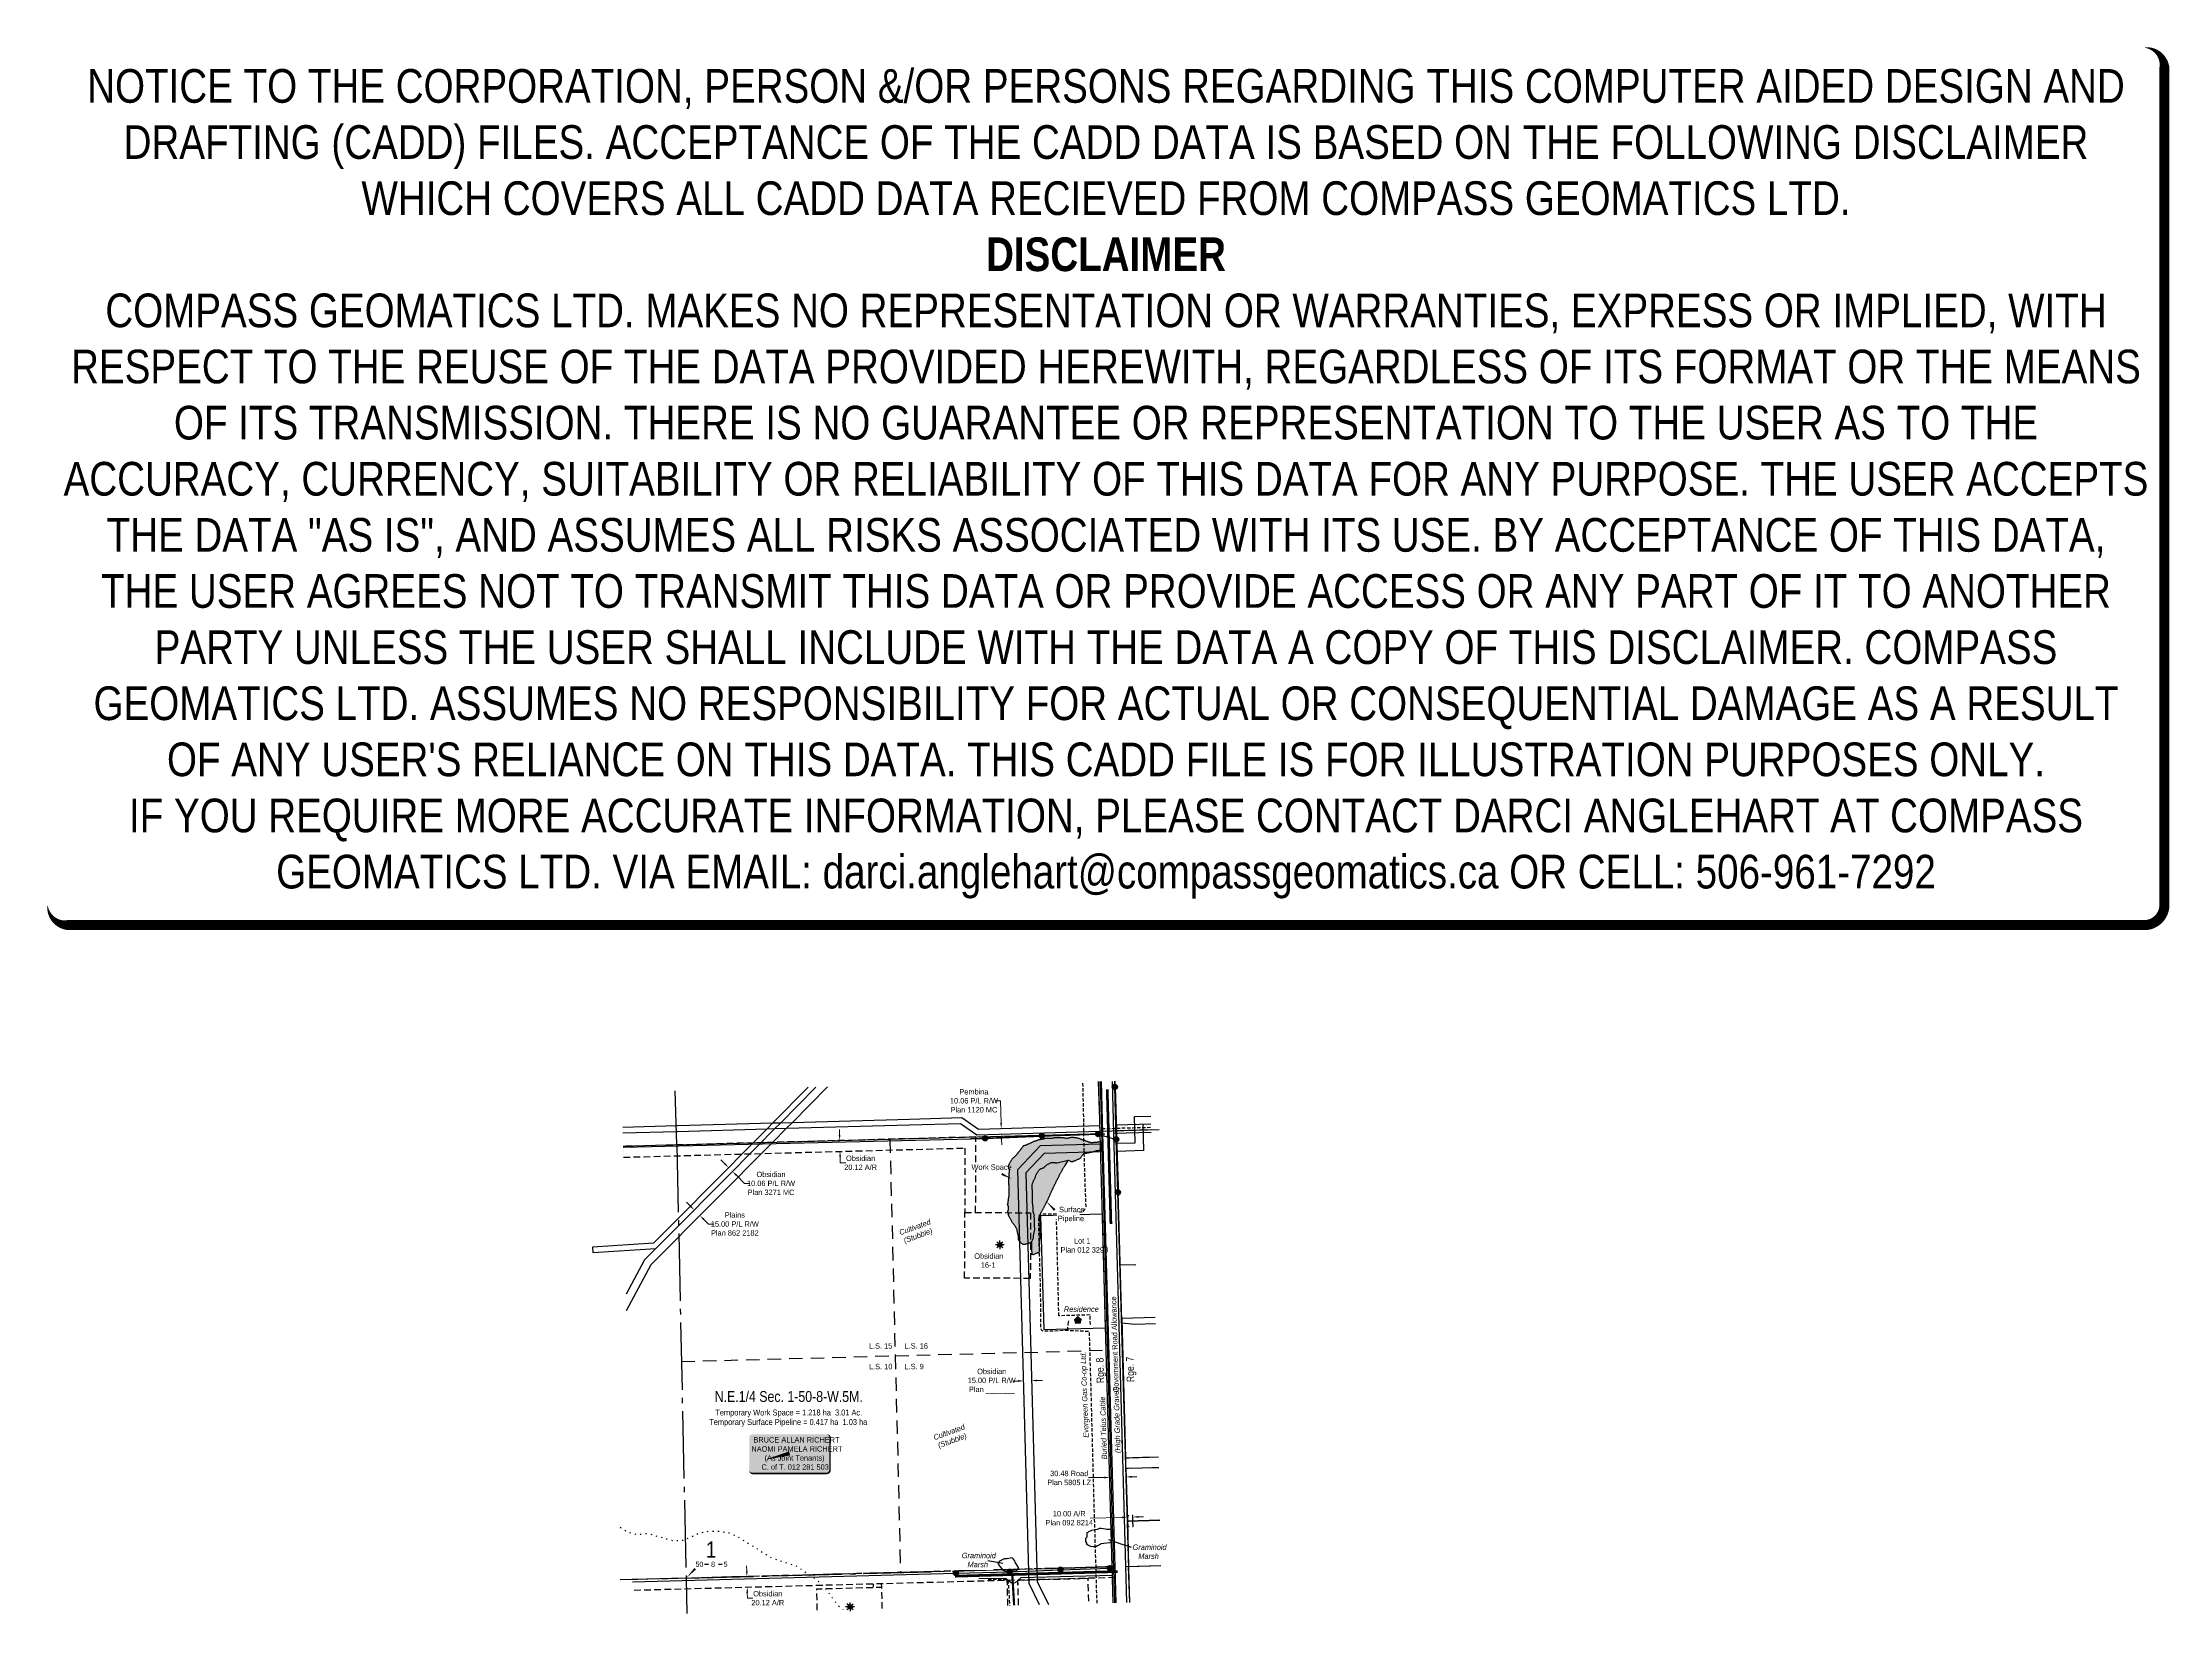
# Model space of a CAD drawing. Extents: x 629625 to 633573, y 5905927 to 5908844.
import ezdxf
from ezdxf.enums import TextEntityAlignment as Align

# ---------------------------------------------------------------- set-up
doc = ezdxf.new("R2010")
doc.units = 0
doc.header["$LTSCALE"] = 5
doc.header["$PDSIZE"] = 0.5
for name, pattern in [('foc-ACCESSROAD', [3.75, 2.5, -1.25]), ('foc-LSD', [8, 5, -3]), ('foc-QUARTERLINE', [33, 25, -3, 2, -3]), ('foc-WHEELTRACKS', [2, 0.4, -1.6]), ('POWERLINE5', [7.8, 2.4, -0.6, 0.6, -0.6, 0.6, -0.6, 2.4]), ('UG_PIPE', [1.875, 1.25, -0.625])]:
    doc.linetypes.add(name, pattern=pattern)
doc.layers.get('Defpoints').update_dxf_attribs({"color": 9})
for name, color, linetype in [('10', 1, 'Continuous'), ('9', 3, 'Continuous'), ('AS-FENCE', 48, 'foc-FENCE'), ('AS-OWNER', 7, 'Continuous'), ('AS-PIPE-UG', 44, 'UG_PIPE'), ('AS-PIPE-UG-T', 44, 'Continuous'), ('AS-POWER', 104, 'foc-POWER'), ('AS-POWER-EXISTING', 72, 'POWERLINE5'), ('AS-RESIDENCE', 14, 'Continuous'), ('AS-ROADS', 254, 'Continuous'), ('AS-SYMBOL', 7, 'Continuous'), ('AS-TELEPHONE-T', 224, 'Continuous'), ('AS-TELUS', 224, 'foc-TEL'), ('C-AR', 13, 'foc-ACCESSROAD'), ('C-RW', 13, 'Continuous'), ('C-SYMBOL', 7, 'Continuous'), ('C-WS', 13, 'foc-ACCESSROAD'), ('C-WS-S', 13, 'Continuous'), ('D-TXT', 6, 'Continuous'), ('F-AR', 190, 'foc-ACCESSROAD'), ('F-RW', 190, 'Continuous'), ('L-AREAREQUIRED', 7, 'Continuous'), ('L-QSEC', 8, 'foc-QUARTERLINE'), ('L-ROAD-T', 7, 'Continuous'), ('L-SEC', 7, 'Continuous'), ('L-SECLBL', 7, 'Continuous'), ('L-SECTION-LSD', 7, 'foc-LSD'), ('L-TITLEDB', 4, 'Continuous'), ('L-TITLEDB-T', 4, 'Continuous'), ('P-TEMP-H', 41, 'Continuous'), ('P-TEMP_WORKSPACE', 46, 'Continuous'), ('T-WATER-P3', 160, 'foc-WHEELTRACKS'), ('Temporary_Surface_Pipelin', 7, 'Continuous'), ('WETLAND', 143, 'Continuous'), ('WETLAND-T', 146, 'Continuous')]:
    doc.layers.add(name, color=color, linetype=linetype)
for name, color, linetype, lineweight in [('AS-GENERAL', 48, 'Continuous', 18), ('C-AR-T', 13, 'Continuous', 9), ('C-RW-T', 13, 'Continuous', 9), ('C-WS-T', 13, 'Continuous', 9), ('F-AR-T', 190, 'Continuous', 9), ('F-RW-T', 190, 'Continuous', 9), ('P-TEMP-T', 46, 'Continuous', 18), ('T-TEXT', 48, 'Continuous', 18)]:
    doc.layers.add(name, color=color, linetype=linetype, lineweight=lineweight)
doc.layers.add('DISCLAIMER', color=7, linetype='Continuous', plot=False)
doc.styles.add('100L', font='ARIALN.TTF', dxfattribs={"height": 11})
doc.styles.add('175L', font='ARIALN.TTF', dxfattribs={"height": 20})
doc.styles.add('80', font='ARIALN.TTF', dxfattribs={"height": 10})
doc.styles.add('80CG', font='ARIALN.TTF', dxfattribs={"height": 10})
doc.styles.add('80L', font='ARIALN.TTF', dxfattribs={"height": 10})
doc.styles.add('80LS', font='ARIALNI.TTF', dxfattribs={"height": 10})
doc.styles.add('foc-LtypeFont', font='ARIALN.TTF', dxfattribs={"height": 7.35})
doc.styles.add('SIMPLEX', font='ARIALN.TTF')
doc.linetypes.add('foc-FENCE', pattern='A,10,-1,["X",foc-LtypeFont,S=0.2,R=0,X=-0.625,Y=-0.75],-1.24', length=12.24)
doc.linetypes.add('foc-POWER', pattern='A,6,-1,["P",foc-LtypeFont,S=0.2,R=0,X=-0.625,Y=-0.75],-1.24,4', length=12.24)
doc.linetypes.add('foc-POWER_BURIED', pattern='A,10,-1,["P",foc-LtypeFont,S=0.2,R=0,X=-0.425,Y=-0.75],-2', length=13)
doc.linetypes.add('foc-TEL', pattern='A,2,-1,["T",foc-LtypeFont,S=0.2,R=0,X=-0.425,Y=-0.75],-1.24,8', length=12.24)
doc.dimstyles.new('Compass 5 000', dxfattribs={"dimscale": 5, "dimtxt": 9, "dimasz": 2, "dimexe": 0.2, "dimexo": 0.0625, "dimgap": 0.5, "dimtad": 0, "dimtih": 1, "dimtoh": 1, "dimzin": 0, "dimdsep": 46, "dimtxsty": '80CG', "dimcen": 0.1, "dimse1": 1, "dimse2": 1, "dimclrd": 256, "dimclrt": 256, "dimaunit": 1, "dimadec": 4, "dimazin": 0, "dimtfac": 0.06, "dimtofl": 0, "dimtmove": 0, "dimatfit": 1, "dimfxl": 0.2, "dimtolj": 1, "dimtzin": 0, "dimlwd": -1, "dimarcsym": 0})

# ---------------------------------------------------------------- blocks, each defined once
blk = doc.blocks.new('L-SECLBL')
at = {"layer": '9', "color": 7}
for p, q in [((-5.1, -27.8), (-12.3, -27.8)), ((20.7, -27.8), (13.5, -27.8))]:
    blk.add_line(p, q, dxfattribs=at)
at = {"layer": '10', "color": 2, "style": 'SIMPLEX'}
blk.add_attdef('SEC', text='', height=30, dxfattribs=at).set_placement((0, 0), align=Align.MIDDLE)
at = {"layer": '10', "color": 5, "style": '80L'}
blk.add_attdef('TWP', text='', height=9.5, dxfattribs=at).set_placement((-14.4, -27.4), align=Align.MIDDLE_RIGHT)
blk.add_attdef('RGE', text='', height=9.5, dxfattribs=at).set_placement((3.6, -27.4), align=Align.MIDDLE_CENTER)
blk.add_attdef('MER', text='', height=9.5, dxfattribs=at).set_placement((23.2, -27.4), align=Align.MIDDLE_LEFT)
blk = doc.blocks.new('POWERPOLE')
h = blk.add_hatch(color=255)
edge = h.paths.add_edge_path()
edge.add_arc((0, 0), 0.96, 0, 360)
at = {"linetype": 'Continuous'}
for p, q in [((0.68, -0.68), (-0.68, 0.68)), ((-0.68, -0.68), (0.68, 0.68))]:
    blk.add_line(p, q, dxfattribs=at)
blk.add_circle((0, 0), 0.96, dxfattribs=at)
blk = doc.blocks.new('GAS')
h = blk.add_hatch(color=255)
h.dxf.hatch_style = 1
edge = h.paths.add_edge_path()
edge.add_arc((0, 0), 0.9, 0, 360)
for p, q in [((-0.81, 0), (-1.62, 0)), ((-0.57, 0.57), (-1.14, 1.14)), ((0, 0.81), (0, 1.62)), ((0.57, 0.57), (1.14, 1.14)), ((1.62, 0), (0.81, 0)), ((-0.57, -0.57), (-1.14, -1.14)), ((0, -0.81), (0, -1.62)), ((1.14, -1.14), (0.57, -0.57))]:
    blk.add_line(p, q)
blk.add_circle((0, 0), 0.8)
blk = doc.blocks.new('*U383')
h = blk.add_hatch(color=59)
edge = h.paths.add_edge_path()
edge.add_line((-69, -37), (69, -37))
edge.add_arc((69, -31), 6, 270, 360)
edge.add_line((75, -31), (75, 29.5))
edge.add_arc((69, 29.5), 6, 0, 90)
edge.add_line((69, 35.5), (-69, 35.5))
edge.add_arc((-69, 29.5), 6, 90, 180)
edge.add_line((-75, 29.5), (-75, -31))
edge.add_arc((-69, -31), 6, 180, 270)
at = {"color": 1, "flags": 128}
blk.add_lwpolyline([(-69, -37, 3, 3, 0), (69, -37, 3, 3, 0.414214), (75, -31, 3, 3, 0), (75, 29.5, 3, 0, 0.414214), (69, 35.5, 0, 0, 0), (-69, 35.5, 0, 0, 0.414214), (-75, 29.5, 0, 0, 0), (-75, -31, 0, 3, 0.414214)], format="xyseb", close=True, dxfattribs=at)
blk.add_lwpolyline([(-46.4, -11.7, 0, 7.5, 0), (0, 0, 0, 0, 0)], format="xyseb", dxfattribs=at)
at = {"color": 1, "style": '80'}
blk.add_attdef('ENTER_TEXT_001', (-36, -5), '', height=10, dxfattribs=at)
blk = doc.blocks.new('res_occ')
for points in [[(0.1, 0.89), (-1.26, -0.37), (1.46, -0.37)], [(-0.9, -1.43), (1.1, -1.43), (1.1, -0.37), (-0.9, -0.37)]]:
    blk.add_hatch(color=14).paths.add_polyline_path(points)
at = {"color": 14}
for points in [[(0.1, 0.89), (-1.26, -0.37), (1.46, -0.37)], [(-0.9, -1.43), (1.1, -1.43), (1.1, -0.37), (-0.9, -0.37)]]:
    blk.add_lwpolyline(points, close=True, dxfattribs=at)
blk = doc.blocks.new('*D389')
at = {"layer": 'Defpoints', "color": 0, "transparency": 16777216}
for p in [(631605, 5906205.3), (631635.5, 5906206.2), (631605.7, 5906180)]:
    blk.add_point(p, dxfattribs=at)
at = {"layer": 'L-TITLEDB-T', "transparency": 16777216}
for p, q in [((631595.7, 5906179.7), (631566.4, 5906178.9)), ((631646.2, 5906181.1), (631656.2, 5906181.4))]:
    blk.add_line(p, q, dxfattribs=at)
for points in [[(631595.7, 5906181.4), (631595.8, 5906178), (631605.7, 5906180)], [(631646.1, 5906182.8), (631646.2, 5906179.4), (631636.2, 5906180.8)]]:
    blk.add_solid(points, dxfattribs=at)
at = {"layer": 'L-TITLEDB-T', "transparency": 16777216, "insert": (631530.4, 5906178.9), "char_height": 10, "attachment_point": 5, "style": '80CG'}
blk.add_mtext('\\A1;30.48 Road \\PPlan 5805 LZ', dxfattribs=at)
blk = doc.blocks.new('DYN_ANCHOR')
at = {"color": 72}
blk.add_line((-1.1, 0), (1.1, 0), dxfattribs=at)
at = {"layer": 'AS-SYMBOL', "color": 72, "flags": 128}
blk.add_lwpolyline([(0, 4.125), (0, 0)], dxfattribs=at)
blk = doc.blocks.new('*D475')
at = {"layer": 'C-AR-T', "transparency": 16777216}
for p, q in [((630931.8, 5906005.8), (630931.6, 5906015.8)), ((630932.9, 5905965.7), (630933.2, 5905955.7)), ((630933.2, 5905955.7), (630943.2, 5905955.7))]:
    blk.add_line(p, q, dxfattribs=at)
for points in [[(630933.5, 5906005.9), (630930.2, 5906005.8), (630932.1, 5905995.8)], [(630934.6, 5905965.8), (630931.2, 5905965.7), (630932.6, 5905975.7)]]:
    blk.add_solid(points, dxfattribs=at)
at = {"layer": 'Defpoints', "color": 0, "transparency": 16777216}
for p in [(630932.6, 5905975.7), (631006.1, 5905997.8), (631006.7, 5905977.7)]:
    blk.add_point(p, dxfattribs=at)
at = {"layer": 'C-AR-T', "transparency": 16777216, "insert": (630970.9, 5905955.7), "char_height": 10, "attachment_point": 5, "style": '80CG'}
blk.add_mtext('\\A1;Obsidian\\P20.12 A/R', dxfattribs=at)
blk = doc.blocks.new('*D478')
at = {"layer": 'C-AR-T', "transparency": 16777216}
for p, q in [((631104.1, 5906815.7), (631103.9, 5906825.7)), ((631105.2, 5906775.6), (631105.5, 5906764)), ((631105.5, 5906764), (631115.5, 5906764))]:
    blk.add_line(p, q, dxfattribs=at)
for points in [[(631105.8, 5906815.8), (631102.5, 5906815.7), (631104.4, 5906805.7)], [(631106.8, 5906775.7), (631103.5, 5906775.6), (631104.9, 5906785.6)]]:
    blk.add_solid(points, dxfattribs=at)
at = {"layer": 'Defpoints', "color": 0, "transparency": 16777216}
for p in [(631240.5, 5906809.3), (631104.9, 5906785.6), (631241.1, 5906789.2)]:
    blk.add_point(p, dxfattribs=at)
at = {"layer": 'C-AR-T', "transparency": 16777216, "insert": (631143.2, 5906764), "char_height": 10, "attachment_point": 5, "style": '80CG'}
blk.add_mtext('\\A1;Obsidian\\P20.12 A/R', dxfattribs=at)
blk = doc.blocks.new('*D495')
at = {"layer": 'C-RW-T', "transparency": 16777216}
for p, q in [((630891.1, 5906762.2), (630884, 5906769.3)), ((630912.5, 5906741), (630927.8, 5906725.8)), ((630927.8, 5906725.8), (630937.8, 5906725.8))]:
    blk.add_line(p, q, dxfattribs=at)
for points in [[(630892.3, 5906763.4), (630890, 5906761), (630898.2, 5906755.2)], [(630913.6, 5906742.2), (630911.3, 5906739.8), (630905.4, 5906748.1)]]:
    blk.add_solid(points, dxfattribs=at)
at = {"layer": 'Defpoints', "color": 0, "transparency": 16777216}
for p in [(630903.4, 5906760.3), (630910.5, 5906753.2), (630905.4, 5906748.1)]:
    blk.add_point(p, dxfattribs=at)
at = {"layer": 'C-RW-T', "transparency": 16777216, "insert": (630976.9, 5906725.8), "char_height": 10, "attachment_point": 5, "style": '80CG'}
blk.add_mtext('\\A1;Obsidian\\P10.06 P/L R/W\\PPlan 3271 MC', dxfattribs=at)
blk = doc.blocks.new('*D508')
at = {"layer": 'Defpoints', "color": 0, "transparency": 16777216}
for p in [(630865.7, 5906708.1), (630876.3, 5906697.5), (630845, 5906666)]:
    blk.add_point(p, dxfattribs=at)
at = {"layer": 'F-RW-T', "transparency": 16777216}
for p, q in [((630827.2, 5906683.6), (630820.1, 5906690.7)), ((630852.1, 5906659), (630860.7, 5906650.4)), ((630860.7, 5906650.4), (630870.7, 5906650.4))]:
    blk.add_line(p, q, dxfattribs=at)
for points in [[(630828.4, 5906684.8), (630826.1, 5906682.4), (630834.3, 5906676.6)], [(630853.2, 5906660.1), (630850.9, 5906657.8), (630845, 5906666)]]:
    blk.add_solid(points, dxfattribs=at)
at = {"layer": 'F-RW-T', "transparency": 16777216, "insert": (630909.7, 5906650.4), "char_height": 10, "attachment_point": 5, "style": '80CG'}
blk.add_mtext('\\A1;Plains\\P15.00 P/L R/W\\PPlan 862 2182', dxfattribs=at)
blk = doc.blocks.new('*D511')
at = {"layer": 'Defpoints', "color": 0, "transparency": 16777216}
for p in [(631387.5, 5906827.2), (631387.8, 5906817.1), (631404.3, 5906827.7)]:
    blk.add_point(p, dxfattribs=at)
at = {"layer": 'F-RW-T', "transparency": 16777216}
for p, q in [((631402.7, 5906879.1), (631392.7, 5906879.1)), ((631404, 5906837.7), (631402.7, 5906879.1)), ((631404.9, 5906807.6), (631405.2, 5906797.6))]:
    blk.add_line(p, q, dxfattribs=at)
for points in [[(631405.6, 5906837.7), (631402.3, 5906837.6), (631404.3, 5906827.7)], [(631406.5, 5906807.7), (631403.2, 5906807.6), (631404.6, 5906817.6)]]:
    blk.add_solid(points, dxfattribs=at)
at = {"layer": 'F-RW-T', "transparency": 16777216, "insert": (631353.6, 5906879.1), "char_height": 10, "attachment_point": 5, "style": '80CG'}
blk.add_mtext('\\A1;Pembina\\P10.06 P/L R/W\\PPlan 1120 MC', dxfattribs=at)
blk = doc.blocks.new('*D576')
at = {"layer": 'Defpoints', "color": 0, "transparency": 16777216}
for p in [(631638.2, 5906106.1), (631638.4, 5906101.3), (631648.6, 5906101.6)]:
    blk.add_point(p, dxfattribs=at)
at = {"layer": 'F-AR-T', "transparency": 16777216}
for p, q in [((631628.3, 5906105.8), (631569.2, 5906104.2)), ((631658.5, 5906106.7), (631668.5, 5906106.9))]:
    blk.add_line(p, q, dxfattribs=at)
for points in [[(631628.2, 5906107.5), (631628.3, 5906104.1), (631638.2, 5906106.1)], [(631658.5, 5906108.3), (631658.5, 5906105), (631648.5, 5906106.4)]]:
    blk.add_solid(points, dxfattribs=at)
at = {"layer": 'F-AR-T', "transparency": 16777216, "insert": (631530.5, 5906104.2), "char_height": 10, "attachment_point": 5, "style": '80CG'}
blk.add_mtext('\\A1;\\A1;10.00 A/R\\PPlan 092 8214', dxfattribs=at)
blk = doc.blocks.new('*D577')
at = {"layer": 'C-RW-T', "transparency": 16777216}
for p, q in [((631435.7, 5906358.9), (631425.7, 5906358.6)), ((631470.7, 5906359.9), (631480.7, 5906360.1))]:
    blk.add_line(p, q, dxfattribs=at)
for points in [[(631435.6, 5906360.6), (631435.7, 5906357.2), (631445.7, 5906359.2)], [(631470.6, 5906361.5), (631470.7, 5906358.2), (631460.7, 5906359.6)]]:
    blk.add_solid(points, dxfattribs=at)
at = {"layer": 'Defpoints', "color": 0, "transparency": 16777216}
for p in [(631445.4, 5906370.8), (631445.7, 5906359.2), (631460.3, 5906371.2)]:
    blk.add_point(p, dxfattribs=at)
at = {"layer": 'C-RW-T', "transparency": 16777216, "insert": (631386.6, 5906358.6), "char_height": 10, "attachment_point": 5, "style": '80CG'}
blk.add_mtext('\\A1;Obsidian\\P15.00 P/L R/W\\PPlan _______', dxfattribs=at)
blk = doc.blocks.new('Disclaimer_Legal')
at = {"layer": 'DISCLAIMER', "color": 254, "flags": 128}
blk.add_lwpolyline([(-3612.9, -1104.6, 37.5, 37.5, 0), (4096.1, -1104.6, 37.5, 37.5, 0.414214), (4171.1, -1029.6, 37.5, 37.5, 0), (4171.1, 2078.7, 37.5, 0, 0.414214), (4096.1, 2153.7, 0, 0, 0), (-3612.9, 2153.7, 0, 0, 0.414214), (-3687.9, 2078.7, 0, 0, 0), (-3687.9, -1029.6, 0, 37.5, 0.414214)], format="xyseb", close=True, dxfattribs=at)
at = {"layer": 'DISCLAIMER', "color": 254, "insert": (241.6, 533.9), "char_height": 125, "width": 7717.568, "attachment_point": 5, "style": '80'}
blk.add_mtext('NOTICE TO THE CORPORATION, PERSON &/OR PERSONS REGARDING THIS COMPUTER AIDED DESIGN AND DRAFTING (CADD) FILES. ACCEPTANCE OF THE CADD DATA IS BASED ON THE FOLLOWING DISCLAIMER WHICH COVERS ALL CADD DATA RECIEVED FROM COMPASS GEOMATICS LTD.\\P{\\fArial Narrow|b1|i0|c0|p34;DISCLAIMER}\\PCOMPASS GEOMATICS LTD. MAKES NO REPRESENTATION OR WARRANTIES, EXPRESS OR IMPLIED, WITH RESPECT TO THE REUSE OF THE DATA PROVIDED HEREWITH, REGARDLESS OF ITS FORMAT OR THE MEANS OF ITS TRANSMISSION. THERE IS NO GUARANTEE OR REPRESENTATION TO THE USER AS TO THE ACCURACY, CURRENCY, SUITABILITY OR RELIABILITY OF THIS DATA FOR ANY PURPOSE. THE USER ACCEPTS THE DATA "AS IS", AND ASSUMES ALL RISKS ASSOCIATED WITH ITS USE. BY ACCEPTANCE OF THIS DATA, THE USER AGREES NOT TO TRANSMIT THIS DATA OR PROVIDE ACCESS OR ANY PART OF IT TO ANOTHER PARTY UNLESS THE USER SHALL INCLUDE WITH THE DATA A COPY OF THIS DISCLAIMER. COMPASS GEOMATICS LTD. ASSUMES NO RESPONSIBILITY FOR ACTUAL OR CONSEQUENTIAL DAMAGE AS A RESULT OF ANY USER\'S RELIANCE ON THIS DATA. THIS CADD FILE IS FOR ILLUSTRATION PURPOSES ONLY.\\PIF YOU REQUIRE MORE ACCURATE INFORMATION, PLEASE CONTACT DARCI ANGLEHART AT COMPASS GEOMATICS LTD. VIA EMAIL: darci.anglehart@compassgeomatics.ca OR CELL: 506-961-7292', dxfattribs=at)

msp = doc.modelspace()

# ---------------------------------------------------------------- hatches: boundary and pattern name
at = {"layer": 'P-TEMP-H'}
h = msp.add_hatch(color=256, dxfattribs=at)
h.dxf.hatch_style = 1
h.paths.add_polyline_path([(631505.97, 5906763.353), (631505.337, 5906763.39), (631504.643, 5906763.579), (631504.183, 5906763.873), (631503.286, 5906764.17), (631502.386, 5906764.21), (631501.504, 5906764.109), (631500.348, 5906763.998), (631499.089, 5906763.983), (631497.982, 5906763.864), (631496.973, 5906763.907), (631496.063, 5906763.67), (631494.964, 5906763.197), (631493.96, 5906762.764), (631492.988, 5906762.241), (631492.016, 5906761.769), (631491.059, 5906761.308), (631490.091, 5906760.589), (631489.106, 5906759.948), (631488.07, 5906759.332), (631487.142, 5906758.565), (631486.38, 5906757.713), (631485.599, 5906756.949), (631484.741, 5906756.32), (631483.814, 5906755.666), (631483.082, 5906754.95), (631482.161, 5906754.265), (631481.129, 5906753.802), (631480.133, 5906753.402), (631479.037, 5906752.965), (631478.051, 5906752.878), (631476.765, 5906752.09), (631475.735, 5906751.415), (631474.822, 5906750.812), (631474.066, 5906749.979), (631473.301, 5906749.049), (631472.863, 5906748.142), (631472.229, 5906747.291), (631471.545, 5906746.454), (631470.865, 5906745.572), (631470.126, 5906744.624), (631469.445, 5906743.598), (631468.935, 5906742.457), (631468.43, 5906741.345), (631467.865, 5906740.332), (631467.559, 5906739.337), (631467.31, 5906738.298), (631467.23, 5906737.174), (631466.931, 5906736.24), (631466.348, 5906735.335), (631465.79, 5906734.32), (631465.268, 5906733.32), (631464.658, 5906732.193), (631463.968, 5906731.016), (631463.475, 5906729.729), (631463.123, 5906728.406), (631462.749, 5906727.155), (631462.343, 5906726.087), (631461.918, 5906725.128), (631461.526, 5906724.216), (631461.282, 5906723.07), (631461.319, 5906721.964), (631461.188, 5906720.796), (631461.201, 5906719.575), (631461.229, 5906718.491), (631461.282, 5906717.376), (631461.311, 5906716.556), (631461.337, 5906715.381), (631461.389, 5906714.214), (631461.474, 5906712.87), (631461.472, 5906711.642), (631461.45, 5906710.45), (631461.514, 5906709.373), (631461.627, 5906708.198), (631461.724, 5906707.089), (631461.818, 5906706.246), (631462.012, 5906705.362), (631461.956, 5906704.359), (631461.749, 5906703.342), (631461.591, 5906702.23), (631461.488, 5906701.068), (631461.524, 5906699.989), (631461.564, 5906698.759), (631461.622, 5906697.36), (631461.726, 5906696.22), (631461.646, 5906695.2), (631461.665, 5906694.016), (631461.675, 5906692.721), (631461.792, 5906691.591), (631461.911, 5906690.366), (631461.935, 5906689.058), (631462.115, 5906687.804), (631462.272, 5906686.627), (631462.355, 5906685.572), (631462.418, 5906684.58), (631462.448, 5906683.475), (631462.663, 5906682.264), (631462.897, 5906681.262), (631463.06, 5906680.066), (631462.998, 5906678.942), (631462.941, 5906677.685), (631462.8, 5906676.663), (631462.956, 5906675.571), (631463.006, 5906674.595), (631463.011, 5906673.972), (631462.758, 5906673.49), (631462.793, 5906673.334), (631462.956, 5906672.577), (631463.483, 5906671.691), (631464.022, 5906670.897), (631464.407, 5906669.942), (631464.692, 5906668.859), (631464.964, 5906667.627), (631465.071, 5906666.475), (631465.105, 5906665.307), (631465.024, 5906664.268), (631464.995, 5906663.214), (631465.099, 5906661.981), (631465.187, 5906660.656), (631465.318, 5906659.337), (631465.405, 5906658.088), (631465.399, 5906656.95), (631465.416, 5906656.034), (631465.36, 5906655.144), (631465.455, 5906654), (631465.538, 5906652.691), (631465.371, 5906651.4), (631465.536, 5906649.96), (631465.577, 5906648.734), (631465.646, 5906647.476), (631465.599, 5906646.231), (631465.638, 5906645.003), (631465.809, 5906643.77), (631466.112, 5906642.551), (631466.23, 5906641.22), (631466.235, 5906639.895), (631465.988, 5906638.649), (631465.501, 5906637.41), (631465.125, 5906636.206), (631464.696, 5906635.042), (631464.457, 5906633.881), (631464.262, 5906632.411), (631464.023, 5906630.985), (631463.731, 5906629.667), (631463.49, 5906628.326), (631463.407, 5906626.942), (631463.363, 5906625.603), (631463.206, 5906624.386), (631462.954, 5906623.142), (631462.559, 5906621.914), (631462.118, 5906620.715), (631461.507, 5906619.647), (631460.915, 5906618.613), (631460.146, 5906617.615), (631459.326, 5906616.688), (631458.436, 5906615.921), (631457.552, 5906615.336), (631456.512, 5906614.911), (631455.389, 5906614.508), (631454.298, 5906614.158), (631453.185, 5906613.717), (631452.076, 5906613.507), (631451.102, 5906613.349), (631450.2, 5906613.197), (631449.388, 5906612.863), (631448.436, 5906612.46), (631447.448, 5906612.266), (631446.874, 5906612.25), (631445.981, 5906612.096), (631445.336, 5906612.181), (631444.69, 5906612.394), (631443.849, 5906612.841), (631442.945, 5906613.498), (631442.057, 5906614.248), (631441.403, 5906614.972), (631440.542, 5906615.798), (631439.449, 5906616.471), (631438.613, 5906616.962), (631438.07, 5906617.879), (631437.373, 5906618.994), (631436.787, 5906620.242), (631436.361, 5906621.518), (631436.112, 5906622.829), (631436.135, 5906624.068), (631436.294, 5906625.401), (631436.27, 5906626.722), (631436.097, 5906627.991), (631435.647, 5906629.238), (631435.435, 5906630.519), (631435.278, 5906631.951), (631434.944, 5906633.295), (631434.737, 5906634.636), (631434.376, 5906636.017), (631434.001, 5906637.288), (631433.765, 5906638.594), (631433.555, 5906639.915), (631433.248, 5906641.103), (631432.753, 5906642.267), (631432.004, 5906643.419), (631431.299, 5906644.531), (631430.441, 5906645.699), (631429.556, 5906646.899), (631428.644, 5906648.066), (631427.865, 5906649.265), (631427.042, 5906650.467), (631426.256, 5906651.592), (631425.446, 5906652.764), (631424.803, 5906653.984), (631424.041, 5906655.142), (631423.272, 5906656.34), (631422.579, 5906657.557), (631421.956, 5906658.751), (631421.175, 5906659.764), (631420.545, 5906660.903), (631420.061, 5906661.982), (631419.635, 5906662.965), (631419.271, 5906663.68), (631418.905, 5906664.004), (631418.853, 5906664.093), (631418.908, 5906664.206), (631418.804, 5906664.337), (631418.701, 5906664.478), (631418.749, 5906664.532), (631418.686, 5906664.612), (631418.657, 5906664.592), (631418.654, 5906664.585), (631417.445, 5906667.093), (631417.372, 5906667.464), (631417.287, 5906667.713), (631417.402, 5906667.976), (631417.325, 5906668.35), (631417.454, 5906668.573), (631417.614, 5906668.663), (631417.642, 5906668.654), (631418.043, 5906669.141), (631418.229, 5906669.328), (631418.006, 5906669.752), (631417.507, 5906670.063), (631417.266, 5906670.374), (631417.101, 5906670.545), (631417.044, 5906670.844), (631416.995, 5906671.179), (631416.985, 5906671.386), (631416.817, 5906671.722), (631416.79, 5906672.251), (631416.656, 5906672.577), (631416.508, 5906673.144), (631416.707, 5906673.63), (631416.73, 5906674.211), (631416.942, 5906674.762), (631417.043, 5906675.409), (631417.328, 5906676.354), (631417.58, 5906676.915), (631417.601, 5906677.701), (631417.826, 5906678.61), (631417.9, 5906679.421), (631417.595, 5906680.549), (631417.45, 5906681.599), (631417.494, 5906682.624), (631417.239, 5906683.554), (631416.828, 5906684.535), (631416.339, 5906685.522), (631416.324, 5906686.263), (631416.097, 5906686.928), (631416.162, 5906687.752), (631416.554, 5906688.424), (631416.866, 5906689.369), (631417.08, 5906690.308), (631417.07, 5906691.31), (631417.18, 5906692.36), (631417.329, 5906693.412), (631417.571, 5906694.283), (631417.656, 5906694.967), (631417.595, 5906696.067), (631417.672, 5906696.933), (631417.742, 5906697.633), (631417.9, 5906698.61), (631418.067, 5906699.705), (631418.439, 5906700.474), (631418.531, 5906701.557), (631418.692, 5906702.744), (631418.846, 5906703.643), (631418.934, 5906704.351), (631418.844, 5906705.29), (631418.976, 5906706.135), (631418.992, 5906706.935), (631418.927, 5906707.944), (631418.86, 5906708.886), (631418.735, 5906709.644), (631418.735, 5906710.689), (631418.813, 5906711.558), (631418.735, 5906712.72), (631418.721, 5906714.005), (631418.77, 5906715.197), (631418.901, 5906716.222), (631418.721, 5906717.242), (631418.741, 5906718.27), (631418.785, 5906719.135), (631418.674, 5906720.079), (631418.745, 5906721.142), (631418.752, 5906722.225), (631418.572, 5906723.359), (631418.585, 5906724.434), (631418.545, 5906725.468), (631418.448, 5906726.471), (631418.485, 5906727.39), (631418.374, 5906728.293), (631418.281, 5906729.416), (631418.343, 5906730.453), (631418.473, 5906731.354), (631418.498, 5906732.422), (631418.41, 5906733.658), (631418.327, 5906734.894), (631418.468, 5906736.081), (631418.689, 5906737.222), (631418.725, 5906738.142), (631418.801, 5906739.317), (631418.912, 5906740.417), (631419.056, 5906741.635), (631419.013, 5906742.863), (631419.07, 5906743.946), (631419.236, 5906745.145), (631419.347, 5906746.477), (631419.616, 5906747.746), (631419.791, 5906749.066), (631419.84, 5906750.316), (631419.592, 5906751.708), (631419.139, 5906752.704), (631418.703, 5906753.696), (631418.075, 5906754.744), (631417.55, 5906755.805), (631417.274, 5906756.734), (631417.394, 5906757.477), (631417.679, 5906758.558), (631418.159, 5906759.557), (631418.672, 5906760.686), (631419.072, 5906761.701), (631419.533, 5906762.899), (631420.25, 5906764.044), (631420.887, 5906764.88), (631421.615, 5906765.83), (631422.26, 5906766.867), (631422.886, 5906767.878), (631423.524, 5906768.867), (631424.088, 5906769.95), (631424.686, 5906771.004), (631425.359, 5906771.817), (631426.048, 5906772.812), (631426.869, 5906773.597), (631427.658, 5906774.127), (631428.483, 5906774.764), (631429.28, 5906775.431), (631430.161, 5906776.287), (631430.952, 5906777.097), (631431.822, 5906777.994), (631432.677, 5906778.917), (631433.397, 5906779.757), (631434.168, 5906780.647), (631434.842, 5906781.566), (631435.497, 5906782.257), (631435.891, 5906783.035), (631436.372, 5906783.73), (631436.926, 5906784.517), (631437.396, 5906785.207), (631438.001, 5906785.884), (631438.73, 5906786.588), (631439.338, 5906787.415), (631439.861, 5906787.927), (631440.336, 5906788.582), (631440.743, 5906789.294), (631440.963, 5906789.53), (631441.396, 5906789.84), (631442.025, 5906790.656), (631442.626, 5906791.477), (631443.077, 5906792.203), (631443.501, 5906793), (631444.089, 5906793.96), (631444.721, 5906794.527), (631445.097, 5906795.221), (631445.431, 5906795.494), (631446.229, 5906795.899), (631447.079, 5906796.154), (631448.029, 5906796.469), (631448.917, 5906796.744), (631449.717, 5906796.915), (631450.358, 5906797.043), (631451.231, 5906797.344), (631451.843, 5906797.887), (631452.733, 5906798.338), (631453.646, 5906798.691), (631454.477, 5906798.997), (631455.517, 5906799.432), (631456.521, 5906799.915), (631457.764, 5906800.502), (631458.91, 5906801.115), (631459.908, 5906801.691), (631460.794, 5906801.952), (631461.819, 5906802.565), (631462.928, 5906803.093), (631463.892, 5906803.508), (631465.033, 5906803.743), (631466.039, 5906804.114), (631467.268, 5906804.689), (631468.399, 5906805.037), (631469.345, 5906805.342), (631470.31, 5906805.7), (631471.358, 5906806.049), (631472.1, 5906806.334), (631472.957, 5906806.72), (631474.018, 5906806.987), (631474.916, 5906807.073), (631475.853, 5906807.379), (631476.61, 5906807.455), (631477.414, 5906807.636), (631478.446, 5906807.898), (631479.299, 5906808.099), (631480.291, 5906808.216), (631481.159, 5906808.378), (631482.401, 5906808.637), (631483.55, 5906808.74), (631484.603, 5906808.993), (631485.336, 5906809.359), (631486.294, 5906809.58), (631487.129, 5906809.586), (631488, 5906809.726), (631488.941, 5906809.983), (631490.023, 5906810.122), (631490.986, 5906810.049), (631491.774, 5906809.811), (631492.778, 5906809.758), (631493.329, 5906809.605), (631493.532, 5906809.804), (631493.881, 5906809.761), (631494.358, 5906809.731), (631494.83, 5906810.053), (631495.392, 5906809.795), (631495.938, 5906809.984), (631496.614, 5906809.962), (631497.776, 5906810.015), (631498.571, 5906810.053), (631499.471, 5906810.183), (631500.472, 5906810.438), (631501.373, 5906810.599), (631502.205, 5906810.675), (631503.374, 5906811.023), (631504.271, 5906811.133), (631504.916, 5906811.11), (631505.736, 5906810.902), (631506.871, 5906810.779), (631507.682, 5906810.75), (631508.56, 5906810.643), (631509.464, 5906810.721), (631510.428, 5906810.782), (631511.529, 5906810.768), (631512.71, 5906810.932), (631513.689, 5906810.971), (631514.569, 5906810.888), (631515.327, 5906811.039), (631516.374, 5906811.089), (631517.626, 5906811.191), (631518.692, 5906810.978), (631519.855, 5906810.831), (631520.87, 5906810.682), (631522.146, 5906810.504), (631523.175, 5906810.195), (631524.32, 5906810.018), (631525.427, 5906810.001), (631526.613, 5906809.999), (631527.842, 5906810.136), (631529.161, 5906810.305), (631530.317, 5906810.587), (631531.203, 5906810.745), (631532.023, 5906810.978), (631532.912, 5906811.174), (631534.106, 5906811.595), (631535.091, 5906811.539), (631536.084, 5906811.354), (631537.123, 5906811.22), (631538.025, 5906811.371), (631539.062, 5906811.371), (631539.844, 5906811.289), (631540.719, 5906811.211), (631541.427, 5906811.08), (631542.289, 5906811.016), (631543.156, 5906810.817), (631543.894, 5906810.678), (631544.649, 5906810.672), (631545.573, 5906810.59), (631546.48, 5906810.317), (631547.406, 5906810.011), (631548.217, 5906809.62), (631549.472, 5906809.251), (631550.467, 5906808.766), (631551.356, 5906808.31), (631552.15, 5906807.892), (631552.957, 5906807.81), (631553.889, 5906807.567), (631554.505, 5906807.15), (631555.378, 5906806.897), (631556.397, 5906806.527), (631557.105, 5906806.342), (631558.182, 5906806.189), (631559.219, 5906805.826), (631560.219, 5906805.378), (631561.319, 5906804.936), (631562.377, 5906804.341), (631563.535, 5906803.942), (631564.746, 5906803.452), (631566.016, 5906803.091), (631567.261, 5906802.781), (631568.352, 5906802.434), (631569.384, 5906802.066), (631570.518, 5906801.851), (631571.672, 5906801.821), (631572.63, 5906801.82), (631573.718, 5906801.886), (631574.826, 5906802.021), (631576.04, 5906802.199), (631577.205, 5906802.427), (631578.384, 5906802.458), (631579.461, 5906802.469), (631580.549, 5906802.453), (631581.23, 5906802.434), (631582.405, 5906802.593), (631583.663, 5906802.806), (631584.505, 5906803.029), (631585.309, 5906803.151), (631586.321, 5906803.351), (631586.946, 5906803.121), (631587.418, 5906802.987), (631588, 5906802.943), (631588.494, 5906802.887), (631588.77, 5906802.841), (631588.719, 5906802.735), (631588.391, 5906802.232), (631588.542, 5906801.195), (631588.693, 5906800.282), (631588.792, 5906799.322), (631588.723, 5906798.507), (631588.864, 5906797.668), (631589.031, 5906796.462), (631589.087, 5906795.311), (631589.214, 5906794.12), (631589.13, 5906793.052), (631589.011, 5906792.094), (631588.813, 5906791.025), (631588.399, 5906789.98), (631588.139, 5906789.099), (631587.855, 5906788.166), (631587.235, 5906787.663), (631586.559, 5906787.309), (631585.934, 5906787.153), (631585.298, 5906786.656), (631584.253, 5906786.204), (631583.598, 5906786.238), (631582.497, 5906786.249), (631581.32, 5906786.2), (631580.202, 5906786.037), (631579.112, 5906785.688), (631577.943, 5906785.215), (631576.958, 5906784.774), (631575.888, 5906784.476), (631574.834, 5906784.171), (631573.987, 5906783.791), (631573.088, 5906783.694), (631571.987, 5906783.536), (631570.888, 5906783.324), (631569.942, 5906783.095), (631569.048, 5906782.886), (631568.265, 5906782.637), (631567.337, 5906782.507), (631566.036, 5906782.247), (631565.18, 5906782.035), (631564.169, 5906781.946), (631563.267, 5906781.692), (631562.241, 5906781.554), (631561.017, 5906781.321), (631559.861, 5906781.272), (631558.778, 5906781.138), (631557.877, 5906781.132), (631556.962, 5906780.486), (631556.084, 5906779.531), (631555.283, 5906778.696), (631554.516, 5906777.625), (631553.829, 5906776.783), (631553.038, 5906775.868), (631552.408, 5906774.939), (631551.731, 5906773.975), (631551.148, 5906772.939), (631550.425, 5906772.094), (631549.379, 5906771.495), (631548.204, 5906770.993), (631547.07, 5906770.417), (631545.827, 5906769.969), (631544.77, 5906769.509), (631543.791, 5906769.036), (631542.851, 5906768.486), (631541.713, 5906767.94), (631540.645, 5906767.495), (631539.694, 5906767.184), (631538.769, 5906766.947), (631538.216, 5906766.606), (631538.082, 5906766.556), (631538.074, 5906766.567), (631538.063, 5906766.564), (631538.05, 5906766.574), (631538.056, 5906766.622), (631538.054, 5906766.679), (631538.018, 5906766.664), (631537.974, 5906766.628), (631537.941, 5906766.645), (631537.974, 5906766.7), (631537.977, 5906766.781), (631537.944, 5906766.724), (631537.944, 5906766.737), (631537.894, 5906766.67), (631537.907, 5906766.663), (631537.794, 5906766.476), (631537.364, 5906766.306), (631537.52, 5906766.365), (631537.36, 5906766.259), (631537.018, 5906766.014), (631536.975, 5906766.014), (631536.691, 5906765.86), (631536.397, 5906765.729), (631536.389, 5906765.61), (631536.325, 5906765.7), (631536.437, 5906765.85), (631536.479, 5906765.814), (631536.52, 5906765.876), (631536.447, 5906765.864), (631536.437, 5906765.85), (631536.423, 5906765.862), (631536.083, 5906765.783), (631535.084, 5906765.695), (631534.036, 5906765.863), (631533.048, 5906766.354), (631531.982, 5906766.95), (631530.846, 5906767.515), (631529.807, 5906768.023), (631528.576, 5906768.316), (631508.364, 5906763.273), (631507.411, 5906763.271), (631506.678, 5906763.352)])
h = msp.add_hatch(color=256, dxfattribs=at)
h.dxf.hatch_style = 1
h.paths.add_polyline_path([(631460.596, 5906618.199), (631460.58, 5906617.674), (631460.592, 5906616.492), (631460.607, 5906615.106), (631460.562, 5906613.773), (631460.579, 5906612.569), (631460.584, 5906611.285), (631460.576, 5906609.95), (631460.517, 5906608.614), (631460.515, 5906607.266), (631460.556, 5906605.885), (631460.649, 5906604.603), (631460.667, 5906603.302), (631460.671, 5906602.166), (631460.712, 5906600.991), (631460.688, 5906599.802), (631460.743, 5906598.839), (631460.77, 5906598.042), (631460.857, 5906597.284), (631460.793, 5906596.978), (631460.904, 5906596.926), (631460.933, 5906596.781), (631460.94, 5906596.845), (631460.934, 5906596.775), (631460.933, 5906596.781), (631460.906, 5906596.534), (631460.996, 5906596.266), (631460.972, 5906596.256), (631460.996, 5906596.225), (631460.997, 5906596.184), (631460.997, 5906596.151), (631461.057, 5906595.921), (631460.836, 5906595.453), (631460.714, 5906594.911), (631460.791, 5906594.718), (631460.678, 5906594.613), (631460.52, 5906594.39), (631460.54, 5906594.369), (631460.535, 5906594.345), (631460.899, 5906594.487), (631461.276, 5906594.238), (631462.034, 5906594.126), (631462.863, 5906593.873), (631463.199, 5906593.507), (631463.616, 5906593.465), (631464.112, 5906593.488), (631464.939, 5906593.568), (631465.821, 5906594.214), (631466.752, 5906594.952), (631467.688, 5906595.56), (631468.654, 5906596.156), (631469.696, 5906596.553), (631470.837, 5906596.856), (631471.923, 5906597.09), (631472.929, 5906597.409), (631473.713, 5906597.783), (631474.389, 5906598.34), (631475.047, 5906598.962), (631475.656, 5906599.734), (631475.829, 5906600.725), (631475.962, 5906601.928), (631475.824, 5906603.038), (631475.71, 5906604.266), (631475.784, 5906605.564), (631475.663, 5906606.826), (631475.55, 5906608.148), (631475.299, 5906609.344), (631475.199, 5906610.55), (631475.014, 5906611.911), (631475.031, 5906613.029), (631475.027, 5906614.234), (631474.955, 5906615.434), (631474.991, 5906616.735), (631475.155, 5906618.102), (631475.304, 5906619.341), (631475.597, 5906620.52), (631475.904, 5906621.583), (631476.164, 5906622.656), (631476.205, 5906623.625), (631476.396, 5906624.539), (631476.729, 5906625.594), (631476.715, 5906626.455), (631476.877, 5906627.365), (631477.022, 5906628.282), (631476.897, 5906629.219), (631476.812, 5906630.104), (631476.843, 5906631.094), (631476.803, 5906632.049), (631476.747, 5906632.864), (631476.661, 5906633.963), (631476.632, 5906635.034), (631476.513, 5906636.168), (631476.468, 5906637.163), (631476.566, 5906638.136), (631476.676, 5906639.07), (631476.645, 5906640.311), (631476.57, 5906641.493), (631476.652, 5906642.742), (631476.688, 5906643.985), (631476.698, 5906645.046), (631476.742, 5906646.071), (631476.71, 5906647.171), (631476.668, 5906648.135), (631476.795, 5906649.212), (631476.928, 5906650.316), (631476.827, 5906651.161), (631476.74, 5906651.986), (631476.6, 5906652.971), (631476.484, 5906654.042), (631476.246, 5906654.962), (631475.859, 5906655.788), (631475.589, 5906656.863), (631475.534, 5906657.798), (631475.505, 5906658.953), (631475.443, 5906660.139), (631475.262, 5906661.331), (631475.216, 5906662.613), (631475.225, 5906663.952), (631475.435, 5906665.084), (631475.786, 5906666.313), (631476.281, 5906667.258), (631476.74, 5906668.387), (631477.284, 5906669.554), (631477.661, 5906670.457), (631478.028, 5906671.122), (631478.642, 5906672.046), (631479.139, 5906672.949), (631479.813, 5906673.972), (631480.306, 5906674.917), (631480.714, 5906675.834), (631481.167, 5906676.766), (631481.649, 5906677.597), (631482.035, 5906678.655), (631482.473, 5906679.601), (631483.065, 5906680.682), (631483.631, 5906681.737), (631484.13, 5906682.587), (631484.649, 5906683.564), (631485.235, 5906684.604), (631485.829, 5906685.677), (631486.315, 5906686.717), (631486.839, 5906687.734), (631487.351, 5906688.806), (631487.801, 5906689.882), (631488.327, 5906691.001), (631488.915, 5906692.021), (631489.502, 5906693.065), (631490.095, 5906694.048), (631490.561, 5906695.155), (631491.092, 5906696.165), (631491.498, 5906697.148), (631491.934, 5906698.298), (631492.428, 5906699.352), (631493.009, 5906700.501), (631493.384, 5906701.521), (631493.764, 5906702.393), (631494.252, 5906703.429), (631494.785, 5906704.667), (631495.218, 5906705.743), (631495.724, 5906706.917), (631496.325, 5906708.202), (631496.82, 5906709.314), (631497.329, 5906710.328), (631497.808, 5906711.325), (631498.189, 5906712.386), (631498.651, 5906713.445), (631499.195, 5906714.471), (631499.706, 5906715.495), (631500.359, 5906716.564), (631500.904, 5906717.616), (631501.487, 5906718.858), (631502.102, 5906719.947), (631502.575, 5906721.08), (631502.924, 5906722.002), (631503.294, 5906722.944), (631503.783, 5906723.761), (631504.377, 5906724.749), (631504.868, 5906725.675), (631505.327, 5906726.744), (631505.837, 5906727.887), (631506.089, 5906728.769), (631506.444, 5906729.609), (631506.987, 5906730.563), (631507.51, 5906731.538), (631508.071, 5906732.432), (631508.438, 5906733.27), (631508.868, 5906734.155), (631509.319, 5906734.984), (631509.942, 5906736.023), (631510.517, 5906737.047), (631511.02, 5906738.204), (631511.534, 5906739.263), (631511.848, 5906740.057), (631512.212, 5906740.91), (631512.624, 5906741.868), (631513.174, 5906742.857), (631513.658, 5906743.753), (631514.16, 5906744.668), (631514.779, 5906745.705), (631515.383, 5906746.574), (631515.919, 5906747.631), (631516.461, 5906748.781), (631517.166, 5906749.858), (631517.752, 5906750.912), (631518.243, 5906752.075), (631518.677, 5906753.104), (631519.315, 5906754.045), (631519.974, 5906754.932), (631520.67, 5906755.838), (631521.268, 5906756.752), (631521.705, 5906757.47), (631522.235, 5906758.446), (631522.618, 5906759.256), (631528.383, 5906768.268), (631508.364, 5906763.273), (631507.411, 5906763.271), (631506.678, 5906763.352), (631505.97, 5906763.353), (631505.337, 5906763.39), (631504.643, 5906763.579), (631504.183, 5906763.873), (631503.286, 5906764.17), (631502.386, 5906764.21), (631501.504, 5906764.109), (631500.348, 5906763.998), (631499.089, 5906763.983), (631497.982, 5906763.864), (631496.973, 5906763.907), (631496.063, 5906763.67), (631494.964, 5906763.197), (631493.96, 5906762.764), (631492.988, 5906762.241), (631492.016, 5906761.769), (631491.059, 5906761.308), (631490.091, 5906760.589), (631489.106, 5906759.948), (631488.07, 5906759.332), (631487.142, 5906758.565), (631486.38, 5906757.713), (631485.599, 5906756.949), (631484.741, 5906756.32), (631483.814, 5906755.666), (631483.082, 5906754.95), (631482.161, 5906754.265), (631481.129, 5906753.802), (631480.133, 5906753.402), (631479.037, 5906752.965), (631478.051, 5906752.878), (631476.765, 5906752.09), (631475.735, 5906751.415), (631474.822, 5906750.812), (631474.066, 5906749.979), (631473.301, 5906749.049), (631472.863, 5906748.142), (631472.229, 5906747.291), (631471.545, 5906746.454), (631470.865, 5906745.572), (631470.126, 5906744.624), (631469.445, 5906743.598), (631468.935, 5906742.457), (631468.43, 5906741.345), (631467.865, 5906740.332), (631467.559, 5906739.337), (631467.31, 5906738.298), (631467.23, 5906737.174), (631466.931, 5906736.24), (631466.348, 5906735.335), (631465.79, 5906734.32), (631465.268, 5906733.32), (631464.658, 5906732.193), (631463.968, 5906731.016), (631463.475, 5906729.729), (631463.123, 5906728.406), (631462.749, 5906727.155), (631462.343, 5906726.087), (631461.918, 5906725.128), (631461.526, 5906724.216), (631461.282, 5906723.07), (631461.319, 5906721.964), (631461.188, 5906720.796), (631461.201, 5906719.575), (631461.229, 5906718.491), (631461.282, 5906717.376), (631461.311, 5906716.556), (631461.337, 5906715.381), (631461.389, 5906714.214), (631461.474, 5906712.87), (631461.472, 5906711.642), (631461.45, 5906710.45), (631461.514, 5906709.373), (631461.627, 5906708.198), (631461.724, 5906707.089), (631461.818, 5906706.246), (631462.012, 5906705.362), (631461.956, 5906704.359), (631461.749, 5906703.342), (631461.591, 5906702.23), (631461.488, 5906701.068), (631461.524, 5906699.989), (631461.564, 5906698.759), (631461.622, 5906697.36), (631461.726, 5906696.22), (631461.646, 5906695.2), (631461.665, 5906694.016), (631461.675, 5906692.721), (631461.792, 5906691.591), (631461.911, 5906690.366), (631461.935, 5906689.058), (631462.115, 5906687.804), (631462.272, 5906686.627), (631462.355, 5906685.572), (631462.418, 5906684.58), (631462.448, 5906683.475), (631462.663, 5906682.264), (631462.897, 5906681.262), (631463.06, 5906680.066), (631462.998, 5906678.942), (631462.941, 5906677.685), (631462.8, 5906676.663), (631462.956, 5906675.571), (631463.006, 5906674.595), (631463.011, 5906673.972), (631462.758, 5906673.49), (631462.793, 5906673.334), (631462.956, 5906672.577), (631463.483, 5906671.691), (631464.022, 5906670.897), (631464.407, 5906669.942), (631464.692, 5906668.859), (631464.964, 5906667.627), (631465.071, 5906666.475), (631465.105, 5906665.307), (631465.024, 5906664.268), (631464.995, 5906663.214), (631465.099, 5906661.981), (631465.187, 5906660.656), (631465.318, 5906659.337), (631465.405, 5906658.088), (631465.399, 5906656.95), (631465.416, 5906656.034), (631465.36, 5906655.144), (631465.455, 5906654), (631465.538, 5906652.691), (631465.371, 5906651.4), (631465.536, 5906649.96), (631465.577, 5906648.734), (631465.646, 5906647.476), (631465.599, 5906646.231), (631465.638, 5906645.003), (631465.809, 5906643.77), (631466.112, 5906642.551), (631466.23, 5906641.22), (631466.235, 5906639.895), (631465.988, 5906638.649), (631465.501, 5906637.41), (631465.125, 5906636.206), (631464.696, 5906635.042), (631464.457, 5906633.881), (631464.262, 5906632.411), (631464.023, 5906630.985), (631463.731, 5906629.667), (631463.49, 5906628.326), (631463.407, 5906626.942), (631463.363, 5906625.603), (631463.206, 5906624.386), (631462.954, 5906623.142), (631462.559, 5906621.914), (631462.118, 5906620.715), (631461.507, 5906619.647), (631460.915, 5906618.613)])

# ---------------------------------------------------------------- linework, layer by layer
at = {"layer": 'AS-FENCE', "flags": 128}
for points in [[(631347.379, 5906809.379), (631457.902, 5906813.577), (631494.868, 5906814.872), (631552.698, 5906816.938), (631587.736, 5906818.389), (631587.072, 5906844.155), (631585.096, 5906914.804)], [(631615.285, 5906915.331), (631615.589, 5906905.741), (631620.367, 5906755.962), (631622.092, 5906702.497)], [(631422.652, 5905984.111), (631412.162, 5905992.331), (631362.68, 5905991.387)], [(631610.795, 5905997.802), (631440.375, 5905993.229), (631429.937, 5905984.175)]]:
    msp.add_lwpolyline(points, dxfattribs=at)
at = {"layer": 'AS-GENERAL', "const_width": 1.5, "flags": 128}
for points in [[(631610.504, 5906002.551), (631610.341, 5906011.468)], [(631429.936, 5905984.172), (631422.648, 5905984.109)]]:
    msp.add_lwpolyline(points, dxfattribs=at)
at = {"layer": 'AS-PIPE-UG'}
for points in [[(631557.609, 5906840.236), (631555.905, 5906914.294)], [(631569.668, 5906463.652), (631569.036, 5906481.643), (631511.22, 5906479.993), (631506.877, 5906658.524)], [(631527.461, 5906452.589), (631529.119, 5906467.97), (631529.628, 5906470.824)]]:
    msp.add_lwpolyline(points, dxfattribs=at)
at = {"layer": 'AS-PIPE-UG', "flags": 128}
for points in [[(631582.249, 5905946.357), (631581.25, 5905975.204), (631580.73, 5905996.154), (631580.32, 5906015.443), (631578.887, 5906054.29), (631578.12, 5906085.476), (631576.34, 5906145.33), (631574.725, 5906206.773), (631572.804, 5906275.946), (631571.443, 5906332.281), (631569.727, 5906389.156), (631568.605, 5906433.946), (631567.92, 5906450.762), (631522.203, 5906452.724), (631509.944, 5906452.075), (631495.077, 5906451.254), (631483.42, 5906451.26), (631479.619, 5906452.635), (631478.238, 5906455.261), (631477.726, 5906461.74), (631477.635, 5906477.417), (631477.342, 5906528.891), (631475.909, 5906577.96), (631474.147, 5906634.482), (631473.724, 5906664.352), (631474.469, 5906666.312), (631476.643, 5906668.338), (631480.982, 5906669.419), (631511.939, 5906669.681), (631533.986, 5906670.995), (631550.062, 5906672.163), (631553.156, 5906673.002), (631555.305, 5906673.923), (631556.255, 5906674.532), (631558.561, 5906676.547), (631560.419, 5906679.594), (631561.617, 5906683.177), (631561.572, 5906689.091), (631560.059, 5906725.719), (631558.696, 5906767.838), (631558.084, 5906795.03), (631557.351, 5906815.166), (631557.609, 5906840.236)], [(631590.86, 5906827.552), (631594.778, 5906827.715), (631616.869, 5906828.066), (631630.791, 5906828.803), (631647.86, 5906829.151), (631682.221, 5906830.052)], [(631379.755, 5905990.375), (631392.844, 5905990.772), (631407.904, 5905990.686), (631412.388, 5905990.702), (631414.221, 5905990.542), (631415.184, 5905990.55), (631416.128, 5905990.205), (631416.582, 5905989.167), (631416.777, 5905987.279), (631417.44, 5905979.905), (631418.091, 5905970.412), (631419.005, 5905957.556), (631419.629, 5905942.302)]]:
    msp.add_lwpolyline(points, dxfattribs=at)
at = {"layer": 'AS-POWER', "flags": 128}
for points in [[(631642.799, 5905947.867), (631638.115, 5906115.855), (631620.777, 5906709.453), (631617.604, 5906807.528), (631615.219, 5906904.895), (631614.877, 5906915.324)], [(630719.511, 5905985.994), (631320.176, 5906002.251)], [(631320.176, 5906002.251), (631420.121, 5906004.942), (631514.177, 5906008.598), (631606.138, 5906011.559)]]:
    msp.add_lwpolyline(points, dxfattribs=at)
at = {"layer": 'AS-POWER', "linetype": 'foc-POWER_BURIED', "flags": 128}
for points in [[(630702.428, 5906793.159), (631374.385, 5906809.34), (631479.759, 5906813.512), (631584.075, 5906817.223), (631617.604, 5906807.528)], [(631625.589, 5906574.475), (631654.065, 5906575.395)], [(631628.561, 5906467), (631651.327, 5906464.414), (631690.479, 5906465.895)]]:
    msp.add_lwpolyline(points, dxfattribs=at)
at = {"layer": 'AS-ROADS', "flags": 128}
for points, const_width in [([(631600.981, 5906900.588), (631607.807, 5906650.456)], 4.998), ([(631318.479, 5905996.575), (631620.296, 5906005.183)], 5), ([(631424.761, 5905999.606), (631428.221, 5905942.517)], 4)]:
    msp.add_lwpolyline(points, dxfattribs=dict(at, const_width=const_width))
at = {"layer": 'AS-TELUS', "flags": 128}
for points in [[(631610.161, 5906115.137), (631588.378, 5906914.861)], [(631614.875, 5905947.171), (631610.161, 5906115.137)]]:
    msp.add_lwpolyline(points, dxfattribs=at)
at = {"layer": 'C-AR'}
for p, q in [((631610.341, 5906013.968), (630719.424, 5905990.115)), ((631616.091, 5905994.001), (630719.849, 5905970.01)), ((631166.561, 5905981.968), (631166.723, 5905975.882)), ((631181.55, 5905982.369), (631181.713, 5905976.283)), ((631416.69, 5905942.229), (631415.334, 5905988.627)), ((631436.518, 5905942.723), (631435.161, 5905989.105))]:
    msp.add_line(p, q, dxfattribs=at)
msp.add_lwpolyline([(630702.825, 5906774.396), (631336.921, 5906791.437), (631336.622, 5906671.668), (631356.742, 5906671.618), (631357.093, 5906812.099), (630702.4, 5906794.504)], dxfattribs=at)
at = {"layer": 'C-AR', "flags": 128}
msp.add_lwpolyline([(631696.555, 5906197.978), (631635.742, 5906196.292), (631635.183, 5906216.387), (631696.1, 5906218.054)], dxfattribs=at)
at = {"layer": 'C-RW', "flags": 128}
for points in [[(631045.738, 5906904.303), (630979.932, 5906837.487), (630969.739, 5906827.139), (630944.265, 5906801.489), (630804.947, 5906661.261), (630758.776, 5906614.811), (630645.244, 5906607.401), (630645.891, 5906597.463), (630763.226, 5906605.019), (630805.213, 5906647.268), (630958.802, 5906801.865), (630976.844, 5906820.03), (630984.233, 5906827.535), (630994.426, 5906837.883), (631060.22, 5906904.686)], [(631682.092, 5906835.743), (631666.848, 5906835.281), (631668.324, 5906786.562), (631619.368, 5906785.201), (631618.952, 5906800.191), (631652.88, 5906801.134), (631651.406, 5906849.816), (631681.752, 5906850.735)], [(631475.309, 5905943.691), (631456.1, 5905983.224), (631434.813, 5906751.318), (631477.36, 5906796.254), (631588.493, 5906799.344), (631588.91, 5906784.354), (631483.981, 5906781.437), (631449.975, 5906745.521), (631471, 5905986.871), (631491.782, 5905944.102)]]:
    msp.add_lwpolyline(points, dxfattribs=at)
at = {"layer": 'C-WS'}
msp.add_lwpolyline([(631336.622, 5906671.668), (631458.522, 5906671.363), (631458.217, 5906549.464), (631336.318, 5906549.768)], close=True, dxfattribs=at)
at = {"layer": 'C-WS', "flags": 128}
for points in [[(631062.856, 5905933.406), (631061.795, 5905973.073), (631181.713, 5905976.283), (631182.781, 5905936.396)], [(631436.509, 5905942.723), (631434.969, 5905989.147), (631564.884, 5905992.627), (631566.137, 5905945.956)]]:
    msp.add_lwpolyline(points, dxfattribs=at)
at = {"layer": 'Defpoints'}
msp.add_line((631587.785, 5906822.825), (631697.235, 5906826.141), dxfattribs=at)
for p in [(630757.875, 5905991.145, 875.291), (630763.083, 5905991.323, 875.82)]:
    msp.add_point(p, dxfattribs=at)
at = {"layer": 'F-AR', "flags": 128}
for points in [[(631638.44, 5906108.763), (631638.716, 5906098.773), (631648.706, 5906099.048), (631648.431, 5906109.039), (631638.44, 5906108.763)], [(631638.716, 5906098.773), (631638.992, 5906088.782), (631648.982, 5906089.058), (631648.706, 5906099.048), (631638.716, 5906098.773)]]:
    msp.add_lwpolyline(points, close=True, dxfattribs=at)
at = {"layer": 'F-RW', "flags": 128}
for points in [[(631060.22, 5906904.686), (630994.426, 5906837.883), (630984.233, 5906827.535), (630976.844, 5906820.03), (630958.802, 5906801.865), (630805.213, 5906647.268), (630763.226, 5906605.019), (630742.311, 5906583.942), (630708.205, 5906520.218)], [(630708.852, 5906489.647), (630754.495, 5906574.93), (630980.479, 5906802.424), (631005.849, 5906828.126), (631016.042, 5906838.473), (631081.82, 5906905.258)], [(630701.867, 5906819.668), (630801.311, 5906822.352), (630803.26, 5906822.322), (630969.739, 5906827.139), (630984.233, 5906827.535), (631005.849, 5906828.126), (631234.173, 5906834.505), (631328.341, 5906837.169), (631358.703, 5906815.885), (631587.785, 5906822.825), (631587.501, 5906832.878), (631361.737, 5906826.039), (631331.385, 5906847.314), (631233.889, 5906844.556), (631016.042, 5906838.473), (630994.426, 5906837.883), (630979.932, 5906837.487), (630803.375, 5906832.636), (630801.313, 5906832.561), (630701.653, 5906829.803)], [(631682.092, 5906835.743), (631618.009, 5906833.802), (631618.294, 5906823.749), (631682.32, 5906825.689)]]:
    msp.add_lwpolyline(points, dxfattribs=at)
at = {"layer": 'L-QSEC'}
for p, q in [((630801.939, 5906797.551), (630799.032, 5906897.768)), ((630801.939, 5906797.551), (630819.203, 5905992.79)), ((631615.505, 5906014.111), (630819.203, 5905992.792)), ((630819.203, 5905992.79), (631610.329, 5906013.967)), ((631635.611, 5906014.67), (631700.668, 5906016.614)), ((630819.203, 5905992.792), (630696.757, 5905989.514)), ((630819.203, 5905992.79), (630820.607, 5905927.365))]:
    msp.add_line(p, q, dxfattribs=at)
at = {"layer": 'L-SEC'}
for p, q in [((631593.142, 5906818.458), (631590.41, 5906914.897)), ((631613.247, 5906819.058), (631610.521, 5906915.248)), ((630801.947, 5906797.18), (630702.4, 5906794.499)), ((630801.947, 5906797.18), (631593.142, 5906818.448)), ((631615.505, 5906014.111), (631593.142, 5906818.458)), ((631613.247, 5906819.058), (631682.423, 5906821.122)), ((631635.611, 5906014.67), (631613.247, 5906819.058)), ((631617.383, 5905947.234), (631615.505, 5906014.111)), ((631637.49, 5905947.735), (631635.611, 5906014.67))]:
    msp.add_line(p, q, dxfattribs=at)
at = {"layer": 'L-SECLBL', "flags": 128}
msp.add_lwpolyline([(630819.203, 5905992.79, 0, 4, 0), (630836.192, 5906010.472, 0, 0, 0)], format="xyseb", dxfattribs=at)
at = {"layer": 'L-SECTION-LSD'}
for p, q in [((630810.571, 5906395.17), (631207.447, 5906405.727)), ((631207.447, 5906405.727), (631604.324, 5906416.285)), ((631207.447, 5906405.727), (631217.354, 5906003.452))]:
    msp.add_line(p, q, dxfattribs=at)
at = {"layer": 'L-TITLEDB', "flags": 128}
for points in [[(631587.966, 5906818.304), (631585.232, 5906914.806)], [(631618.424, 5906819.167), (631615.699, 5906915.338)], [(631612.206, 5905947.105), (631610.329, 5906013.967), (631587.966, 5906818.304)], [(631638.453, 5906098.765), (631618.424, 5906819.151)], [(631690.229, 5906476.941), (631627.987, 5906475.225), (631635.183, 5906216.387), (631696.1, 5906218.054)], [(631696.555, 5906197.978), (631635.742, 5906196.292), (631638.453, 5906098.765), (631698.767, 5906100.43)], [(631698.767, 5906100.43), (631638.453, 5906098.765), (631640.784, 5906014.822), (631700.668, 5906016.612)], [(631642.664, 5905947.864), (631640.784, 5906014.822)]]:
    msp.add_lwpolyline(points, dxfattribs=at)
msp.add_lwpolyline([(631477.208, 5906665.564), (631483.034, 5906454.415), (631597.995, 5906457.587), (631592.124, 5906668.735)], close=True, dxfattribs=at)
at = {"layer": 'T-WATER-P3', "flags": 128}
msp.add_lwpolyline([(630697.137, 5906087.381), (630711.853, 5906078.101), (630729.04, 5906073.82), (630747.183, 5906076.188), (630796.092, 5906062.355), (630815.028, 5906063.371), (630844.711, 5906077.24), (630862.19, 5906080.427), (630881.8, 5906080.037), (630899.321, 5906077.005), (630913.699, 5906070.607), (630978.379, 5906030.259), (631025.482, 5906014.679), (631062.802, 5905988.751), (631074.225, 5905978.278), (631101.772, 5905941.593), (631110.606, 5905934.596)], dxfattribs=at)
at = {"layer": 'Temporary_Surface_Pipelin'}
msp.add_polyline3d([(631460.972, 5906596.256, 846.642), (631460.939, 5906596.243, 846.555), (631460.963, 5906596.268, 846.62), (631460.972, 5906596.256, 846.642)], dxfattribs=at)
msp.add_polyline3d([(631460.972, 5906596.256, 846.642), (631460.939, 5906596.243, 846.555), (631460.963, 5906596.268, 846.62), (631460.972, 5906596.256, 846.642)], dxfattribs=at)
msp.add_polyline3d([(631460.972, 5906596.256, 846.642), (631460.939, 5906596.243, 846.555), (631460.963, 5906596.268, 846.62), (631460.972, 5906596.256, 846.642)], dxfattribs=at)
msp.add_polyline3d([(631460.972, 5906596.256, 846.642), (631460.939, 5906596.243, 846.555), (631460.963, 5906596.268, 846.62), (631460.972, 5906596.256, 846.642)], dxfattribs=at)
at = {"layer": 'WETLAND'}
for points in [[(631605.846, 5906058.352), (631599.893, 5906057.691), (631594.602, 5906057.029), (631589.31, 5906056.368), (631587.987, 5906055.707), (631584.018, 5906053.722), (631582.695, 5906053.061), (631580.049, 5906051.076), (631577.404, 5906051.076), (631574.758, 5906051.076), (631570.789, 5906051.738), (631566.159, 5906053.722), (631564.174, 5906055.045), (631562.851, 5906056.368), (631562.851, 5906057.691), (631561.529, 5906060.998), (631561.529, 5906064.967), (631561.529, 5906066.951), (631563.513, 5906069.597), (631563.513, 5906074.227), (631563.513, 5906077.535), (631565.497, 5906078.196), (631566.82, 5906079.519), (631572.112, 5906082.165), (631579.388, 5906083.488), (631582.695, 5906084.149), (631587.325, 5906085.472), (631589.971, 5906085.472), (631593.94, 5906084.811), (631600.555, 5906084.149), (631603.862, 5906084.149), (631607.169, 5906084.149), (631609.154, 5906081.503), (631609.154, 5906078.858), (631609.154, 5906076.212), (631609.154, 5906074.227), (631609.154, 5906071.582), (631609.815, 5906068.274), (631609.815, 5906066.29), (631609.815, 5906062.983), (631609.154, 5906061.66), (631605.846, 5906058.352)], [(631429.237, 5906022.634), (631435.851, 5906012.712), (631435.851, 5906010.727), (631434.528, 5906009.404), (631432.544, 5906006.097), (631430.56, 5906006.097), (631427.252, 5906006.097), (631425.268, 5906006.759), (631421.961, 5906006.759), (631419.976, 5906006.097), (631417.33, 5906004.774), (631413.362, 5906005.436), (631410.716, 5906006.097), (631408.07, 5906007.42), (631407.408, 5906008.743), (631406.086, 5906010.066), (631402.778, 5906014.035), (631400.794, 5906016.68), (631399.471, 5906019.326), (631398.148, 5906021.972), (631400.794, 5906023.295), (631401.455, 5906025.279), (631406.747, 5906027.264), (631410.054, 5906029.248), (631415.346, 5906029.248), (631420.638, 5906030.571), (631424.606, 5906031.233), (631425.929, 5906028.587), (631428.575, 5906025.279), (631429.237, 5906022.634)]]:
    msp.add_lwpolyline(points, close=True, dxfattribs=at)

# ---------------------------------------------------------------- block references
at = {"layer": 'AS-OWNER'}
ref = msp.add_blockref('*U383', (631011.384, 5906224.449), dxfattribs=dict(at, xscale=0.9998815561619957, yscale=0.9998815561619957, zscale=0.9998815561619957))
ref.add_attrib('ENTER_TEXT_001', 'BRUCE ALLAN RICHERT', (630944.257, 5906244.705), dxfattribs={"layer": '0', "color": 1, "height": 9.99882, "style": '80'})
ref.add_attrib('ENTER_TEXT_002', 'NAOMI PAMELA RICHERT', (630940.427, 5906227.863), dxfattribs={"layer": '0', "color": 1, "height": 9.99882, "style": '80'})
ref.add_attrib('ENTER_TEXT_003', '(As Joint Tenants)', (630964.91, 5906211.028), dxfattribs={"layer": '0', "color": 1, "height": 9.99882, "style": '80'})
ref.add_attrib('ENTER_TEXT_004', 'C. of T. 012 281 503', (630959.16, 5906194.186), dxfattribs={"layer": '0', "color": 1, "height": 9.99882, "style": '80'})
at = {"layer": 'AS-POWER-EXISTING'}
for p, xscale, yscale, zscale in [((631615.219, 5906904.895), 5.00000000000002, 5.00000000000002, 5.00000000000002), ((631374.385, 5906809.34), 5.00000000000002, 5.00000000000002, 5.00000000000002), ((631479.759, 5906813.512), 5.00000000000002, 5.00000000000002, 5.00000000000002), ((631584.075, 5906817.223), 5.00000000000002, 5.00000000000002, 5.00000000000002), ((631617.604, 5906807.528), 5.00000000000002, 5.00000000000002, 5.00000000000002), ((631620.777, 5906709.453), 5.00000000000002, 5.00000000000002, 5.00000000000002), ((631420.109, 5906004.941), 5.00000000000002, 5.00000000000002, 5.00000000000002), ((631420.121, 5906004.942), 5.000000000000042, 5.000000000000042, 5.000000000000042), ((631514.177, 5906008.598), 5.000000000000042, 5.000000000000042, 5.000000000000042), ((631606.126, 5906011.558), 5.00000000000002, 5.00000000000002, 5.00000000000002), ((631606.138, 5906011.559), 5.000000000000042, 5.000000000000042, 5.000000000000042)]:
    msp.add_blockref('POWERPOLE', p, dxfattribs=dict(at, xscale=xscale, yscale=yscale, zscale=zscale))
at = {"layer": 'AS-RESIDENCE', "xscale": 4.998401599999999, "yscale": 4.998401599999999, "zscale": 49.83267434244281, "rotation": 1.469668790184735}
msp.add_blockref('res_occ', (631545.833, 5906473.936), dxfattribs=at)
at = {"layer": 'AS-SYMBOL', "xscale": 5.00000000000002, "yscale": 5.00000000000002, "zscale": 5.00000000000002}
msp.add_blockref('DYN_ANCHOR', (631591.331, 5906817.624), dxfattribs=at)
at = {"layer": 'C-WS-S', "xscale": 5.000000000000028, "yscale": 5.000000000000028, "zscale": 5.000000000000028}
msp.add_blockref('GAS', (631401.718, 5906611.556), dxfattribs=at)
at = {"layer": 'C-WS-S', "color": 6, "xscale": 5.000000000000038, "yscale": 5.000000000000038, "zscale": 5.000000000000038}
msp.add_blockref('GAS', (631123.555, 5905939.685), dxfattribs=at)
at = {"layer": 'F-AR-T', "color": 5, "xscale": 0.5, "yscale": 0.5, "zscale": 0.5}
msp.add_blockref('Disclaimer_Legal', (631477.905, 5907757.591), dxfattribs=at)
at = {"layer": 'L-SECLBL', "color": 6, "xscale": 0.99968032, "yscale": 0.99968032, "zscale": 0.99968032}
msp.add_blockref('L-SECLBL', (630865.672, 5906046.04), dxfattribs=at).add_auto_attribs({'SEC': '1', 'TWP': '50', 'RGE': '8', 'MER': '5'})

# ---------------------------------------------------------------- texts
at = {"layer": 'AS-PIPE-UG-T', "insert": (631556.619, 5906253.157), "char_height": 9.9968, "attachment_point": 1, "rotation": 92.012189, "style": '80L'}
msp.add_mtext_dynamic_manual_height_columns('\\pi0.30413;{\\fArial Narrow|b0|i1|c0|p34;Evergreen Gas Co-op Ltd.}', width=132.60562, gutter_width=99.968, heights=[0], dxfattribs=at)
at = {"layer": 'AS-TELEPHONE-T', "insert": (631590.687, 5906213.083), "char_height": 9.9968, "attachment_point": 1, "rotation": 91.774167, "style": '80L'}
msp.add_mtext_dynamic_manual_height_columns('\\pi0.29888;{\\fArial Narrow|b0|i1|c0|p34;Buried Telus Cable}', width=97.20398, gutter_width=99.968, heights=[0], dxfattribs=at)
at = {"layer": 'C-SYMBOL', "color": 3, "style": '175L'}
msp.add_text('N.E.1/4 Sec. 1-50-8-W.5M.', height=19.99361, dxfattribs=at).set_placement((631009.827, 5906314.148), align=Align.BOTTOM_CENTER)
at = {"layer": 'C-WS-T', "insert": (631344.718, 5906595.812), "char_height": 10, "attachment_point": 1, "style": '80L'}
msp.add_mtext_dynamic_manual_height_columns('\\pi9.4777;Obsidian\\P\\pi21.606;16-1', width=62.78897, gutter_width=49.984, heights=[0], dxfattribs=at)
at = {"layer": 'D-TXT', "color": 3, "char_height": 14, "attachment_point": 1, "rotation": 91.581942, "style": '80L'}
for s, width, insert in [('Rge. 8', 73.73168, (631581.349, 5906354.775)), ('Rge. 7', 63.84068, (631637.194, 5906356.715))]:
    msp.add_mtext_dynamic_manual_height_columns(s, width=width, gutter_width=47.485, heights=[0], dxfattribs=dict(at, insert=insert))
at = {"layer": 'L-AREAREQUIRED', "color": 5, "style": '100L'}
for s, p in [('Temporary Surface Pipeline = 0.417 ha  1.03 ha', (631008.866, 5906273.968)), ('Temporary Work Space = 1.218 ha  3.01 Ac.', (631009.827, 5906291.655))]:
    msp.add_text(s, height=10.99648, dxfattribs=at).set_placement(p, align=Align.BOTTOM_CENTER)
at = {"layer": 'L-ROAD-T', "style": '80L'}
msp.add_text('Government Road Allowance', height=10, rotation=91.580549, dxfattribs=at).set_placement((631615.034, 5906426.806), align=Align.MIDDLE_CENTER)
at = {"layer": 'T-TEXT', "style": '80LS'}
msp.add_text('(High Grade Gravel)', height=10, rotation=91.580549, dxfattribs=at).set_placement((631618.896, 5906286.859), align=Align.MIDDLE_CENTER)
at = {"layer": 'T-TEXT', "insert": (631276.577, 5906258.223), "char_height": 9.99574, "attachment_point": 1, "rotation": 20, "style": '80LS', "bg_fill": 2}
msp.add_mtext_dynamic_manual_height_columns('\\pi0.56818;Cultivated\\P\\pi3.3739;(Stubble)', width=51.5787, gutter_width=49.984, heights=[0], dxfattribs=at)

# ---------------------------------------------------------------- dimensions: what is measured, and where the dimension line sits
at = {"layer": 'C-AR-T', "color": 3}
dim = msp.add_linear_dim(base=(631104.915, 5906785.639), p1=(631240.521, 5906809.311), p2=(631241.05, 5906789.23), angle=271.511018, text='Obsidian\\P20.12 A/R', dimstyle='Compass 5 000', dxfattribs=at)
dim.commit()
dim.dimension.update_dxf_attribs({"geometry": '*D478', "text_midpoint": (631143.222, 5906763.969), "dimtype": 161})
at = {"layer": 'C-AR-T', "color": 6}
dim = msp.add_linear_dim(base=(630932.647, 5905975.706), p1=(631006.119, 5905997.798), p2=(631006.657, 5905977.688), angle=271.533358, text='Obsidian\\P20.12 A/R', dimstyle='Compass 5 000', dxfattribs=at)
dim.commit()
dim.dimension.update_dxf_attribs({"geometry": '*D475', "text_midpoint": (630970.917, 5905955.714), "dimtype": 161})
at = {"layer": 'C-RW-T'}
dim = msp.add_linear_dim(base=(630905.362, 5906748.074), p1=(630903.36, 5906760.317), p2=(630910.489, 5906753.235), angle=315.1874, text='Obsidian\\P10.06 P/L R/W\\PPlan 3271 MC', dimstyle='Compass 5 000', dxfattribs=at)
dim.commit()
dim.dimension.update_dxf_attribs({"geometry": '*D495', "text_midpoint": (630976.88, 5906725.788), "dimtype": 161})
dim = msp.add_aligned_dim(p1=(631460.349, 5906371.182), p2=(631445.36, 5906370.766), distance=11.591, text='Obsidian\\P15.00 P/L R/W\\PPlan _______', dimstyle='Compass 5 000', dxfattribs=at)
dim.commit()
dim.dimension.update_dxf_attribs({"geometry": '*D577', "text_midpoint": (631386.602, 5906358.626)})
at = {"layer": 'F-RW-T', "color": 3}
dim = msp.add_linear_dim(base=(631404.256, 5906827.692), p1=(631387.803, 5906817.136), p2=(631387.501, 5906827.188), angle=91.721804, text='Pembina\\P10.06 P/L R/W\\PPlan 1120 MC', dimstyle='Compass 5 000', dxfattribs=at)
dim.commit()
dim.dimension.update_dxf_attribs({"geometry": '*D511', "text_midpoint": (631353.626, 5906879.057), "dimtype": 161})
at = {"layer": 'F-RW-T'}
dim = msp.add_linear_dim(base=(630844.966, 5906666.005), p1=(630865.656, 5906708.108), p2=(630876.293, 5906697.542), angle=315.190784, text='Plains\\P15.00 P/L R/W\\PPlan 862 2182', dimstyle='Compass 5 000', dxfattribs=at)
dim.commit()
dim.dimension.update_dxf_attribs({"geometry": '*D508', "text_midpoint": (630909.745, 5906650.416), "dimtype": 161})
at = {"layer": 'L-TITLEDB-T'}
dim = msp.add_linear_dim(base=(631605.713, 5906179.988), p1=(631635.472, 5906206.185), p2=(631605.014, 5906205.345), angle=181.580441, text='30.48 Road \\PPlan 5805 LZ', dimstyle='Compass 5 000', dxfattribs=at)
dim.commit()
dim.dimension.update_dxf_attribs({"geometry": '*D389', "text_midpoint": (631530.395, 5906178.903), "dimtype": 161})

# ---------------------------------------------------------------- next in the draw order: texts
at = {"layer": 'AS-RESIDENCE', "insert": (631520.109, 5906497.312), "char_height": 10, "attachment_point": 1, "style": '80L', "bg_fill": 3, "box_fill_scale": 1.15, "bg_fill_color": 256, "bg_fill_true_color": 256, "bg_fill_transparency": 0}
msp.add_mtext_dynamic_manual_height_columns('\\pi0.42155;{\\fArial Narrow|b0|i1|c0|p34;Residence}', width=54.13096, gutter_width=49.984, heights=[0], dxfattribs=at)
at = {"layer": 'L-TITLEDB-T', "insert": (631512.941, 5906624.092), "char_height": 9.9968, "attachment_point": 1, "style": '80L', "bg_fill": 3, "box_fill_scale": 1.15, "bg_fill_color": 256, "bg_fill_true_color": 256, "bg_fill_transparency": 0}
msp.add_mtext_dynamic_manual_height_columns('\\pi26.371;Lot 1\\P\\pi1.403;Plan 012 3298', width=75.27945, gutter_width=49.984, heights=[0], dxfattribs=at)
at = {"layer": 'T-TEXT', "insert": (631213.127, 5906638.682), "char_height": 9.99574, "attachment_point": 1, "rotation": 20, "style": '80LS', "bg_fill": 2}
msp.add_mtext_dynamic_manual_height_columns('\\pi0.56818;Cultivated\\P\\pi3.3739;(Stubble)', width=51.5787, gutter_width=49.984, heights=[0], dxfattribs=at)
at = {"layer": 'WETLAND-T', "char_height": 10, "attachment_point": 1, "style": '80L', "bg_fill": 2}
for insert in [(631330.397, 5906039.919), (631647.432, 5906055.384)]:
    msp.add_mtext_dynamic_manual_height_columns('\\pi0.59738;{\\fArial Narrow|b0|i1|c0|p34;Graminoid\\P\\pi11.249;Marsh}', width=53.48672, gutter_width=99.968, heights=[0], dxfattribs=dict(at, insert=insert))

# ---------------------------------------------------------------- next in the draw order: linework, layer by layer
at = {"layer": 'L-SECTION-LSD'}
msp.add_line((631197.545, 5906807.814), (631207.447, 5906405.727), dxfattribs=at)
at = {"layer": 'P-TEMP_WORKSPACE'}
msp.add_lwpolyline([(631505.97, 5906763.353), (631505.337, 5906763.39), (631504.643, 5906763.579), (631504.183, 5906763.873), (631503.286, 5906764.17), (631502.386, 5906764.21), (631501.504, 5906764.109), (631500.348, 5906763.998), (631499.089, 5906763.983), (631497.982, 5906763.864), (631496.973, 5906763.907), (631496.063, 5906763.67), (631494.964, 5906763.197), (631493.96, 5906762.764), (631492.988, 5906762.241), (631492.016, 5906761.769), (631491.059, 5906761.308), (631490.091, 5906760.589), (631489.106, 5906759.948), (631488.07, 5906759.332), (631487.142, 5906758.565), (631486.38, 5906757.713), (631485.599, 5906756.949), (631484.741, 5906756.32), (631483.814, 5906755.666), (631483.082, 5906754.95), (631482.161, 5906754.265), (631481.129, 5906753.802), (631480.133, 5906753.402), (631479.037, 5906752.965), (631478.051, 5906752.878), (631476.765, 5906752.09), (631475.735, 5906751.415), (631474.822, 5906750.812), (631474.066, 5906749.979), (631473.301, 5906749.049), (631472.863, 5906748.142), (631472.229, 5906747.291), (631471.545, 5906746.454), (631470.865, 5906745.572), (631470.126, 5906744.624), (631469.445, 5906743.598), (631468.935, 5906742.457), (631468.43, 5906741.345), (631467.865, 5906740.332), (631467.559, 5906739.337), (631467.31, 5906738.298), (631467.23, 5906737.174), (631466.931, 5906736.24), (631466.348, 5906735.335), (631465.79, 5906734.32), (631465.268, 5906733.32), (631464.658, 5906732.193), (631463.968, 5906731.016), (631463.475, 5906729.729), (631463.123, 5906728.406), (631462.749, 5906727.155), (631462.343, 5906726.087), (631461.918, 5906725.128), (631461.526, 5906724.216), (631461.282, 5906723.07), (631461.319, 5906721.964), (631461.188, 5906720.796), (631461.201, 5906719.575), (631461.229, 5906718.491), (631461.282, 5906717.376), (631461.311, 5906716.556), (631461.337, 5906715.381), (631461.389, 5906714.214), (631461.474, 5906712.87), (631461.472, 5906711.642), (631461.45, 5906710.45), (631461.514, 5906709.373), (631461.627, 5906708.198), (631461.724, 5906707.089), (631461.818, 5906706.246), (631462.012, 5906705.362), (631461.956, 5906704.359), (631461.749, 5906703.342), (631461.591, 5906702.23), (631461.488, 5906701.068), (631461.524, 5906699.989), (631461.564, 5906698.759), (631461.622, 5906697.36), (631461.726, 5906696.22), (631461.646, 5906695.2), (631461.665, 5906694.016), (631461.675, 5906692.721), (631461.792, 5906691.591), (631461.911, 5906690.366), (631461.935, 5906689.058), (631462.115, 5906687.804), (631462.272, 5906686.627), (631462.355, 5906685.572), (631462.418, 5906684.58), (631462.448, 5906683.475), (631462.663, 5906682.264), (631462.897, 5906681.262), (631463.06, 5906680.066), (631462.998, 5906678.942), (631462.941, 5906677.685), (631462.8, 5906676.663), (631462.956, 5906675.571), (631463.006, 5906674.595), (631463.011, 5906673.972), (631462.758, 5906673.49), (631462.793, 5906673.334), (631462.956, 5906672.577), (631463.483, 5906671.691), (631464.022, 5906670.897), (631464.407, 5906669.942), (631464.692, 5906668.859), (631464.964, 5906667.627), (631465.071, 5906666.475), (631465.105, 5906665.307), (631465.024, 5906664.268), (631464.995, 5906663.214), (631465.099, 5906661.981), (631465.187, 5906660.656), (631465.318, 5906659.337), (631465.405, 5906658.088), (631465.399, 5906656.95), (631465.416, 5906656.034), (631465.36, 5906655.144), (631465.455, 5906654), (631465.538, 5906652.691), (631465.371, 5906651.4), (631465.536, 5906649.96), (631465.577, 5906648.734), (631465.646, 5906647.476), (631465.599, 5906646.231), (631465.638, 5906645.003), (631465.809, 5906643.77), (631466.112, 5906642.551), (631466.23, 5906641.22), (631466.235, 5906639.895), (631465.988, 5906638.649), (631465.501, 5906637.41), (631465.125, 5906636.206), (631464.696, 5906635.042), (631464.457, 5906633.881), (631464.262, 5906632.411), (631464.023, 5906630.985), (631463.731, 5906629.667), (631463.49, 5906628.326), (631463.407, 5906626.942), (631463.363, 5906625.603), (631463.206, 5906624.386), (631462.954, 5906623.142), (631462.559, 5906621.914), (631462.118, 5906620.715), (631461.507, 5906619.647), (631460.915, 5906618.613), (631460.146, 5906617.615), (631459.326, 5906616.688), (631458.436, 5906615.921), (631457.552, 5906615.336), (631456.512, 5906614.911), (631455.389, 5906614.508), (631454.298, 5906614.158), (631453.185, 5906613.717), (631452.076, 5906613.507), (631451.102, 5906613.349), (631450.2, 5906613.197), (631449.388, 5906612.863), (631448.436, 5906612.46), (631447.448, 5906612.266), (631446.874, 5906612.25), (631445.981, 5906612.096), (631445.336, 5906612.181), (631444.69, 5906612.394), (631443.849, 5906612.841), (631442.945, 5906613.498), (631442.057, 5906614.248), (631441.403, 5906614.972), (631440.542, 5906615.798), (631439.449, 5906616.471), (631438.613, 5906616.962), (631438.07, 5906617.879), (631437.373, 5906618.994), (631436.787, 5906620.242), (631436.361, 5906621.518), (631436.112, 5906622.829), (631436.135, 5906624.068), (631436.294, 5906625.401), (631436.27, 5906626.722), (631436.097, 5906627.991), (631435.647, 5906629.238), (631435.435, 5906630.519), (631435.278, 5906631.951), (631434.944, 5906633.295), (631434.737, 5906634.636), (631434.376, 5906636.017), (631434.001, 5906637.288), (631433.765, 5906638.594), (631433.555, 5906639.915), (631433.248, 5906641.103), (631432.753, 5906642.267), (631432.004, 5906643.419), (631431.299, 5906644.531), (631430.441, 5906645.699), (631429.556, 5906646.899), (631428.644, 5906648.066), (631427.865, 5906649.265), (631427.042, 5906650.467), (631426.256, 5906651.592), (631425.446, 5906652.764), (631424.803, 5906653.984), (631424.041, 5906655.142), (631423.272, 5906656.34), (631422.579, 5906657.557), (631421.956, 5906658.751), (631421.175, 5906659.764), (631420.545, 5906660.903), (631420.061, 5906661.982), (631419.635, 5906662.965), (631419.271, 5906663.68), (631418.905, 5906664.004), (631418.853, 5906664.093), (631418.908, 5906664.206), (631418.804, 5906664.337), (631418.701, 5906664.478), (631418.749, 5906664.532), (631418.686, 5906664.612), (631418.657, 5906664.592), (631418.654, 5906664.585), (631417.445, 5906667.093), (631417.372, 5906667.464), (631417.287, 5906667.713), (631417.402, 5906667.976), (631417.325, 5906668.35), (631417.454, 5906668.573), (631417.614, 5906668.663), (631417.642, 5906668.654), (631418.043, 5906669.141), (631418.229, 5906669.328), (631418.006, 5906669.752), (631417.507, 5906670.063), (631417.266, 5906670.374), (631417.101, 5906670.545), (631417.044, 5906670.844), (631416.995, 5906671.179), (631416.985, 5906671.386), (631416.817, 5906671.722), (631416.79, 5906672.251), (631416.656, 5906672.577), (631416.508, 5906673.144), (631416.707, 5906673.63), (631416.73, 5906674.211), (631416.942, 5906674.762), (631417.043, 5906675.409), (631417.328, 5906676.354), (631417.58, 5906676.915), (631417.601, 5906677.701), (631417.826, 5906678.61), (631417.9, 5906679.421), (631417.595, 5906680.549), (631417.45, 5906681.599), (631417.494, 5906682.624), (631417.239, 5906683.554), (631416.828, 5906684.535), (631416.339, 5906685.522), (631416.324, 5906686.263), (631416.097, 5906686.928), (631416.162, 5906687.752), (631416.554, 5906688.424), (631416.866, 5906689.369), (631417.08, 5906690.308), (631417.07, 5906691.31), (631417.18, 5906692.36), (631417.329, 5906693.412), (631417.571, 5906694.283), (631417.656, 5906694.967), (631417.595, 5906696.067), (631417.672, 5906696.933), (631417.742, 5906697.633), (631417.9, 5906698.61), (631418.067, 5906699.705), (631418.439, 5906700.474), (631418.531, 5906701.557), (631418.692, 5906702.744), (631418.846, 5906703.643), (631418.934, 5906704.351), (631418.844, 5906705.29), (631418.976, 5906706.135), (631418.992, 5906706.935), (631418.927, 5906707.944), (631418.86, 5906708.886), (631418.735, 5906709.644), (631418.735, 5906710.689), (631418.813, 5906711.558), (631418.735, 5906712.72), (631418.721, 5906714.005), (631418.77, 5906715.197), (631418.901, 5906716.222), (631418.721, 5906717.242), (631418.741, 5906718.27), (631418.785, 5906719.135), (631418.674, 5906720.079), (631418.745, 5906721.142), (631418.752, 5906722.225), (631418.572, 5906723.359), (631418.585, 5906724.434), (631418.545, 5906725.468), (631418.448, 5906726.471), (631418.485, 5906727.39), (631418.374, 5906728.293), (631418.281, 5906729.416), (631418.343, 5906730.453), (631418.473, 5906731.354), (631418.498, 5906732.422), (631418.41, 5906733.658), (631418.327, 5906734.894), (631418.468, 5906736.081), (631418.689, 5906737.222), (631418.725, 5906738.142), (631418.801, 5906739.317), (631418.912, 5906740.417), (631419.056, 5906741.635), (631419.013, 5906742.863), (631419.07, 5906743.946), (631419.236, 5906745.145), (631419.347, 5906746.477), (631419.616, 5906747.746), (631419.791, 5906749.066), (631419.84, 5906750.316), (631419.592, 5906751.708), (631419.139, 5906752.704), (631418.703, 5906753.696), (631418.075, 5906754.744), (631417.55, 5906755.805), (631417.274, 5906756.734), (631417.394, 5906757.477), (631417.679, 5906758.558), (631418.159, 5906759.557), (631418.672, 5906760.686), (631419.072, 5906761.701), (631419.533, 5906762.899), (631420.25, 5906764.044), (631420.887, 5906764.88), (631421.615, 5906765.83), (631422.26, 5906766.867), (631422.886, 5906767.878), (631423.524, 5906768.867), (631424.088, 5906769.95), (631424.686, 5906771.004), (631425.359, 5906771.817), (631426.048, 5906772.812), (631426.869, 5906773.597), (631427.658, 5906774.127), (631428.483, 5906774.764), (631429.28, 5906775.431), (631430.161, 5906776.287), (631430.952, 5906777.097), (631431.822, 5906777.994), (631432.677, 5906778.917), (631433.397, 5906779.757), (631434.168, 5906780.647), (631434.842, 5906781.566), (631435.497, 5906782.257), (631435.891, 5906783.035), (631436.372, 5906783.73), (631436.926, 5906784.517), (631437.396, 5906785.207), (631438.001, 5906785.884), (631438.73, 5906786.588), (631439.338, 5906787.415), (631439.861, 5906787.927), (631440.336, 5906788.582), (631440.743, 5906789.294), (631440.963, 5906789.53), (631441.396, 5906789.84), (631442.025, 5906790.656), (631442.626, 5906791.477), (631443.077, 5906792.203), (631443.501, 5906793), (631444.089, 5906793.96), (631444.721, 5906794.527), (631445.097, 5906795.221), (631445.431, 5906795.494), (631446.229, 5906795.899), (631447.079, 5906796.154), (631448.029, 5906796.469), (631448.917, 5906796.744), (631449.717, 5906796.915), (631450.358, 5906797.043), (631451.231, 5906797.344), (631451.843, 5906797.887), (631452.733, 5906798.338), (631453.646, 5906798.691), (631454.477, 5906798.997), (631455.517, 5906799.432), (631456.521, 5906799.915), (631457.764, 5906800.502), (631458.91, 5906801.115), (631459.908, 5906801.691), (631460.794, 5906801.952), (631461.819, 5906802.565), (631462.928, 5906803.093), (631463.892, 5906803.508), (631465.033, 5906803.743), (631466.039, 5906804.114), (631467.268, 5906804.689), (631468.399, 5906805.037), (631469.345, 5906805.342), (631470.31, 5906805.7), (631471.358, 5906806.049), (631472.1, 5906806.334), (631472.957, 5906806.72), (631474.018, 5906806.987), (631474.916, 5906807.073), (631475.853, 5906807.379), (631476.61, 5906807.455), (631477.414, 5906807.636), (631478.446, 5906807.898), (631479.299, 5906808.099), (631480.291, 5906808.216), (631481.159, 5906808.378), (631482.401, 5906808.637), (631483.55, 5906808.74), (631484.603, 5906808.993), (631485.336, 5906809.359), (631486.294, 5906809.58), (631487.129, 5906809.586), (631488, 5906809.726), (631488.941, 5906809.983), (631490.023, 5906810.122), (631490.986, 5906810.049), (631491.774, 5906809.811), (631492.778, 5906809.758), (631493.329, 5906809.605), (631493.532, 5906809.804), (631493.881, 5906809.761), (631494.358, 5906809.731), (631494.83, 5906810.053), (631495.392, 5906809.795), (631495.938, 5906809.984), (631496.614, 5906809.962), (631497.776, 5906810.015), (631498.571, 5906810.053), (631499.471, 5906810.183), (631500.472, 5906810.438), (631501.373, 5906810.599), (631502.205, 5906810.675), (631503.374, 5906811.023), (631504.271, 5906811.133), (631504.916, 5906811.11), (631505.736, 5906810.902), (631506.871, 5906810.779), (631507.682, 5906810.75), (631508.56, 5906810.643), (631509.464, 5906810.721), (631510.428, 5906810.782), (631511.529, 5906810.768), (631512.71, 5906810.932), (631513.689, 5906810.971), (631514.569, 5906810.888), (631515.327, 5906811.039), (631516.374, 5906811.089), (631517.626, 5906811.191), (631518.692, 5906810.978), (631519.855, 5906810.831), (631520.87, 5906810.682), (631522.146, 5906810.504), (631523.175, 5906810.195), (631524.32, 5906810.018), (631525.427, 5906810.001), (631526.613, 5906809.999), (631527.842, 5906810.136), (631529.161, 5906810.305), (631530.317, 5906810.587), (631531.203, 5906810.745), (631532.023, 5906810.978), (631532.912, 5906811.174), (631534.106, 5906811.595), (631535.091, 5906811.539), (631536.084, 5906811.354), (631537.123, 5906811.22), (631538.025, 5906811.371), (631539.062, 5906811.371), (631539.844, 5906811.289), (631540.719, 5906811.211), (631541.427, 5906811.08), (631542.289, 5906811.016), (631543.156, 5906810.817), (631543.894, 5906810.678), (631544.649, 5906810.672), (631545.573, 5906810.59), (631546.48, 5906810.317), (631547.406, 5906810.011), (631548.217, 5906809.62), (631549.472, 5906809.251), (631550.467, 5906808.766), (631551.356, 5906808.31), (631552.15, 5906807.892), (631552.957, 5906807.81), (631553.889, 5906807.567), (631554.505, 5906807.15), (631555.378, 5906806.897), (631556.397, 5906806.527), (631557.105, 5906806.342), (631558.182, 5906806.189), (631559.219, 5906805.826), (631560.219, 5906805.378), (631561.319, 5906804.936), (631562.377, 5906804.341), (631563.535, 5906803.942), (631564.746, 5906803.452), (631566.016, 5906803.091), (631567.261, 5906802.781), (631568.352, 5906802.434), (631569.384, 5906802.066), (631570.518, 5906801.851), (631571.672, 5906801.821), (631572.63, 5906801.82), (631573.718, 5906801.886), (631574.826, 5906802.021), (631576.04, 5906802.199), (631577.205, 5906802.427), (631578.384, 5906802.458), (631579.461, 5906802.469), (631580.549, 5906802.453), (631581.23, 5906802.434), (631582.405, 5906802.593), (631583.663, 5906802.806), (631584.505, 5906803.029), (631585.309, 5906803.151), (631586.321, 5906803.351), (631586.946, 5906803.121), (631587.418, 5906802.987), (631588, 5906802.943), (631588.494, 5906802.887), (631588.77, 5906802.841), (631588.719, 5906802.735), (631588.391, 5906802.232), (631588.542, 5906801.195), (631588.693, 5906800.282), (631588.792, 5906799.322), (631588.723, 5906798.507), (631588.864, 5906797.668), (631589.031, 5906796.462), (631589.087, 5906795.311), (631589.214, 5906794.12), (631589.13, 5906793.052), (631589.011, 5906792.094), (631588.813, 5906791.025), (631588.399, 5906789.98), (631588.139, 5906789.099), (631587.855, 5906788.166), (631587.235, 5906787.663), (631586.559, 5906787.309), (631585.934, 5906787.153), (631585.298, 5906786.656), (631584.253, 5906786.204), (631583.598, 5906786.238), (631582.497, 5906786.249), (631581.32, 5906786.2), (631580.202, 5906786.037), (631579.112, 5906785.688), (631577.943, 5906785.215), (631576.958, 5906784.774), (631575.888, 5906784.476), (631574.834, 5906784.171), (631573.987, 5906783.791), (631573.088, 5906783.694), (631571.987, 5906783.536), (631570.888, 5906783.324), (631569.942, 5906783.095), (631569.048, 5906782.886), (631568.265, 5906782.637), (631567.337, 5906782.507), (631566.036, 5906782.247), (631565.18, 5906782.035), (631564.169, 5906781.946), (631563.267, 5906781.692), (631562.241, 5906781.554), (631561.017, 5906781.321), (631559.861, 5906781.272), (631558.778, 5906781.138), (631557.877, 5906781.132), (631556.962, 5906780.486), (631556.084, 5906779.531), (631555.283, 5906778.696), (631554.516, 5906777.625), (631553.829, 5906776.783), (631553.038, 5906775.868), (631552.408, 5906774.939), (631551.731, 5906773.975), (631551.148, 5906772.939), (631550.425, 5906772.094), (631549.379, 5906771.495), (631548.204, 5906770.993), (631547.07, 5906770.417), (631545.827, 5906769.969), (631544.77, 5906769.509), (631543.791, 5906769.036), (631542.851, 5906768.486), (631541.713, 5906767.94), (631540.645, 5906767.495), (631539.694, 5906767.184), (631538.769, 5906766.947), (631538.216, 5906766.606), (631538.082, 5906766.556), (631538.074, 5906766.567), (631538.063, 5906766.564), (631538.05, 5906766.574), (631538.056, 5906766.622), (631538.054, 5906766.679), (631538.018, 5906766.664), (631537.974, 5906766.628), (631537.941, 5906766.645), (631537.974, 5906766.7), (631537.977, 5906766.781), (631537.944, 5906766.724), (631537.944, 5906766.737), (631537.894, 5906766.67), (631537.907, 5906766.663), (631537.794, 5906766.476), (631537.364, 5906766.306), (631537.52, 5906766.365), (631537.36, 5906766.259), (631537.018, 5906766.014), (631536.975, 5906766.014), (631536.691, 5906765.86), (631536.397, 5906765.729), (631536.389, 5906765.61), (631536.325, 5906765.7), (631536.437, 5906765.85), (631536.479, 5906765.814), (631536.52, 5906765.876), (631536.447, 5906765.864), (631536.437, 5906765.85), (631536.423, 5906765.862), (631536.083, 5906765.783), (631535.084, 5906765.695), (631534.036, 5906765.863), (631533.048, 5906766.354), (631531.982, 5906766.95), (631530.846, 5906767.515), (631529.807, 5906768.023), (631528.576, 5906768.316), (631508.364, 5906763.273), (631507.411, 5906763.271), (631506.678, 5906763.352)], close=True, dxfattribs=at)

# ---------------------------------------------------------------- next in the draw order: block references
at = {"layer": 'AS-POWER-EXISTING'}
for p, xscale, yscale, zscale in [((631320.164, 5906002.25), 5.00000000000002, 5.00000000000002, 5.00000000000002), ((631320.176, 5906002.251), 5.000000000000042, 5.000000000000042, 5.000000000000042)]:
    msp.add_blockref('POWERPOLE', p, dxfattribs=dict(at, xscale=xscale, yscale=yscale, zscale=zscale))

# ---------------------------------------------------------------- next in the draw order: dimensions: what is measured, and where the dimension line sits
at = {"layer": 'F-AR-T', "color": 5}
dim = msp.add_linear_dim(base=(631638.25, 5906106.094), p1=(631648.636, 5906101.604), p2=(631638.382, 5906101.319), angle=181.592586, text='\\A1;10.00 A/R\\PPlan 092 8214', dimstyle='Compass 5 000', dxfattribs=at)
dim.commit()
dim.dimension.update_dxf_attribs({"geometry": '*D576', "text_midpoint": (631530.504, 5906104.175), "dimtype": 161})

# ---------------------------------------------------------------- next in the draw order: leaders
at = {"layer": 'WETLAND-T', "path_type": 1}
for points in [[(631603.575, 5906064.503), (631645.666, 5906050.384)], [(631407.414, 5906020.346), (631379.106, 5906025.145)]]:
    msp.add_leader(points, dimstyle='Compass 5 000', override={"dimgap": 0.5, "dimtad": 0}, dxfattribs=at)

# ---------------------------------------------------------------- next in the draw order: texts
at = {"layer": 'L-SECTION-LSD', "char_height": 9.9968, "attachment_point": 1, "style": '100L', "bg_fill": 3, "box_fill_scale": 1.5, "bg_fill_color": 256, "bg_fill_transparency": 0}
for s, width, insert in [('\\pi2.0402;L.S. 10', 36.95405, (631156.756, 5906390.779)), ('L.S. 9', 30.52728, (631224.693, 5906390.779))]:
    msp.add_mtext_dynamic_manual_height_columns(s, width=width, gutter_width=55, heights=[0], dxfattribs=dict(at, insert=insert))
at = {"layer": 'P-TEMP-T', "char_height": 9.9968, "attachment_point": 1, "style": '100L', "bg_fill": 3, "box_fill_scale": 1, "bg_fill_color": 256, "bg_fill_transparency": 0}
for s, width, insert in [('\\pi0.1284;Work Space', 61.9765, (631348.873, 5906761.047)), ('\\pi0.049984; Surface \\P\\pi1.4445;Pipeline ', 42.25566, (631507.818, 5906682.386))]:
    msp.add_mtext_dynamic_manual_height_columns(s, width=width, gutter_width=55, heights=[0], dxfattribs=dict(at, insert=insert))

# ---------------------------------------------------------------- next in the draw order: linework, layer by layer
at = {"layer": 'P-TEMP-T', "flags": 128}
for points in [[(631424.516, 5906733.77, 0, 3.999, 0), (631405.156, 5906743.283, 0, 0, 0)], [(631486.035, 5906694.257, 0, 3.999, 0), (631503.523, 5906676.284, 0, 0, 0)]]:
    msp.add_lwpolyline(points, format="xyseb", dxfattribs=at)
at = {"layer": 'P-TEMP_WORKSPACE'}
msp.add_lwpolyline([(631460.596, 5906618.199), (631460.58, 5906617.674), (631460.592, 5906616.492), (631460.607, 5906615.106), (631460.562, 5906613.773), (631460.579, 5906612.569), (631460.584, 5906611.285), (631460.576, 5906609.95), (631460.517, 5906608.614), (631460.515, 5906607.266), (631460.556, 5906605.885), (631460.649, 5906604.603), (631460.667, 5906603.302), (631460.671, 5906602.166), (631460.712, 5906600.991), (631460.688, 5906599.802), (631460.743, 5906598.839), (631460.77, 5906598.042), (631460.857, 5906597.284), (631460.793, 5906596.978), (631460.904, 5906596.926), (631460.933, 5906596.781), (631460.94, 5906596.845), (631460.934, 5906596.775), (631460.933, 5906596.781), (631460.906, 5906596.534), (631460.996, 5906596.266), (631460.972, 5906596.256), (631460.996, 5906596.225), (631460.997, 5906596.184), (631460.997, 5906596.151), (631461.057, 5906595.921), (631460.836, 5906595.453), (631460.714, 5906594.911), (631460.791, 5906594.718), (631460.678, 5906594.613), (631460.52, 5906594.39), (631460.54, 5906594.369), (631460.535, 5906594.345), (631460.899, 5906594.487), (631461.276, 5906594.238), (631462.034, 5906594.126), (631462.863, 5906593.873), (631463.199, 5906593.507), (631463.616, 5906593.465), (631464.112, 5906593.488), (631464.939, 5906593.568), (631465.821, 5906594.214), (631466.752, 5906594.952), (631467.688, 5906595.56), (631468.654, 5906596.156), (631469.696, 5906596.553), (631470.837, 5906596.856), (631471.923, 5906597.09), (631472.929, 5906597.409), (631473.713, 5906597.783), (631474.389, 5906598.34), (631475.047, 5906598.962), (631475.656, 5906599.734), (631475.829, 5906600.725), (631475.962, 5906601.928), (631475.824, 5906603.038), (631475.71, 5906604.266), (631475.784, 5906605.564), (631475.663, 5906606.826), (631475.55, 5906608.148), (631475.299, 5906609.344), (631475.199, 5906610.55), (631475.014, 5906611.911), (631475.031, 5906613.029), (631475.027, 5906614.234), (631474.955, 5906615.434), (631474.991, 5906616.735), (631475.155, 5906618.102), (631475.304, 5906619.341), (631475.597, 5906620.52), (631475.904, 5906621.583), (631476.164, 5906622.656), (631476.205, 5906623.625), (631476.396, 5906624.539), (631476.729, 5906625.594), (631476.715, 5906626.455), (631476.877, 5906627.365), (631477.022, 5906628.282), (631476.897, 5906629.219), (631476.812, 5906630.104), (631476.843, 5906631.094), (631476.803, 5906632.049), (631476.747, 5906632.864), (631476.661, 5906633.963), (631476.632, 5906635.034), (631476.513, 5906636.168), (631476.468, 5906637.163), (631476.566, 5906638.136), (631476.676, 5906639.07), (631476.645, 5906640.311), (631476.57, 5906641.493), (631476.652, 5906642.742), (631476.688, 5906643.985), (631476.698, 5906645.046), (631476.742, 5906646.071), (631476.71, 5906647.171), (631476.668, 5906648.135), (631476.795, 5906649.212), (631476.928, 5906650.316), (631476.827, 5906651.161), (631476.74, 5906651.986), (631476.6, 5906652.971), (631476.484, 5906654.042), (631476.246, 5906654.962), (631475.859, 5906655.788), (631475.589, 5906656.863), (631475.534, 5906657.798), (631475.505, 5906658.953), (631475.443, 5906660.139), (631475.262, 5906661.331), (631475.216, 5906662.613), (631475.225, 5906663.952), (631475.435, 5906665.084), (631475.786, 5906666.313), (631476.281, 5906667.258), (631476.74, 5906668.387), (631477.284, 5906669.554), (631477.661, 5906670.457), (631478.028, 5906671.122), (631478.642, 5906672.046), (631479.139, 5906672.949), (631479.813, 5906673.972), (631480.306, 5906674.917), (631480.714, 5906675.834), (631481.167, 5906676.766), (631481.649, 5906677.597), (631482.035, 5906678.655), (631482.473, 5906679.601), (631483.065, 5906680.682), (631483.631, 5906681.737), (631484.13, 5906682.587), (631484.649, 5906683.564), (631485.235, 5906684.604), (631485.829, 5906685.677), (631486.315, 5906686.717), (631486.839, 5906687.734), (631487.351, 5906688.806), (631487.801, 5906689.882), (631488.327, 5906691.001), (631488.915, 5906692.021), (631489.502, 5906693.065), (631490.095, 5906694.048), (631490.561, 5906695.155), (631491.092, 5906696.165), (631491.498, 5906697.148), (631491.934, 5906698.298), (631492.428, 5906699.352), (631493.009, 5906700.501), (631493.384, 5906701.521), (631493.764, 5906702.393), (631494.252, 5906703.429), (631494.785, 5906704.667), (631495.218, 5906705.743), (631495.724, 5906706.917), (631496.325, 5906708.202), (631496.82, 5906709.314), (631497.329, 5906710.328), (631497.808, 5906711.325), (631498.189, 5906712.386), (631498.651, 5906713.445), (631499.195, 5906714.471), (631499.706, 5906715.495), (631500.359, 5906716.564), (631500.904, 5906717.616), (631501.487, 5906718.858), (631502.102, 5906719.947), (631502.575, 5906721.08), (631502.924, 5906722.002), (631503.294, 5906722.944), (631503.783, 5906723.761), (631504.377, 5906724.749), (631504.868, 5906725.675), (631505.327, 5906726.744), (631505.837, 5906727.887), (631506.089, 5906728.769), (631506.444, 5906729.609), (631506.987, 5906730.563), (631507.51, 5906731.538), (631508.071, 5906732.432), (631508.438, 5906733.27), (631508.868, 5906734.155), (631509.319, 5906734.984), (631509.942, 5906736.023), (631510.517, 5906737.047), (631511.02, 5906738.204), (631511.534, 5906739.263), (631511.848, 5906740.057), (631512.212, 5906740.91), (631512.624, 5906741.868), (631513.174, 5906742.857), (631513.658, 5906743.753), (631514.16, 5906744.668), (631514.779, 5906745.705), (631515.383, 5906746.574), (631515.919, 5906747.631), (631516.461, 5906748.781), (631517.166, 5906749.858), (631517.752, 5906750.912), (631518.243, 5906752.075), (631518.677, 5906753.104), (631519.315, 5906754.045), (631519.974, 5906754.932), (631520.67, 5906755.838), (631521.268, 5906756.752), (631521.705, 5906757.47), (631522.235, 5906758.446), (631522.618, 5906759.256), (631528.383, 5906768.268), (631508.364, 5906763.273), (631507.411, 5906763.271), (631506.678, 5906763.352), (631505.97, 5906763.353), (631505.337, 5906763.39), (631504.643, 5906763.579), (631504.183, 5906763.873), (631503.286, 5906764.17), (631502.386, 5906764.21), (631501.504, 5906764.109), (631500.348, 5906763.998), (631499.089, 5906763.983), (631497.982, 5906763.864), (631496.973, 5906763.907), (631496.063, 5906763.67), (631494.964, 5906763.197), (631493.96, 5906762.764), (631492.988, 5906762.241), (631492.016, 5906761.769), (631491.059, 5906761.308), (631490.091, 5906760.589), (631489.106, 5906759.948), (631488.07, 5906759.332), (631487.142, 5906758.565), (631486.38, 5906757.713), (631485.599, 5906756.949), (631484.741, 5906756.32), (631483.814, 5906755.666), (631483.082, 5906754.95), (631482.161, 5906754.265), (631481.129, 5906753.802), (631480.133, 5906753.402), (631479.037, 5906752.965), (631478.051, 5906752.878), (631476.765, 5906752.09), (631475.735, 5906751.415), (631474.822, 5906750.812), (631474.066, 5906749.979), (631473.301, 5906749.049), (631472.863, 5906748.142), (631472.229, 5906747.291), (631471.545, 5906746.454), (631470.865, 5906745.572), (631470.126, 5906744.624), (631469.445, 5906743.598), (631468.935, 5906742.457), (631468.43, 5906741.345), (631467.865, 5906740.332), (631467.559, 5906739.337), (631467.31, 5906738.298), (631467.23, 5906737.174), (631466.931, 5906736.24), (631466.348, 5906735.335), (631465.79, 5906734.32), (631465.268, 5906733.32), (631464.658, 5906732.193), (631463.968, 5906731.016), (631463.475, 5906729.729), (631463.123, 5906728.406), (631462.749, 5906727.155), (631462.343, 5906726.087), (631461.918, 5906725.128), (631461.526, 5906724.216), (631461.282, 5906723.07), (631461.319, 5906721.964), (631461.188, 5906720.796), (631461.201, 5906719.575), (631461.229, 5906718.491), (631461.282, 5906717.376), (631461.311, 5906716.556), (631461.337, 5906715.381), (631461.389, 5906714.214), (631461.474, 5906712.87), (631461.472, 5906711.642), (631461.45, 5906710.45), (631461.514, 5906709.373), (631461.627, 5906708.198), (631461.724, 5906707.089), (631461.818, 5906706.246), (631462.012, 5906705.362), (631461.956, 5906704.359), (631461.749, 5906703.342), (631461.591, 5906702.23), (631461.488, 5906701.068), (631461.524, 5906699.989), (631461.564, 5906698.759), (631461.622, 5906697.36), (631461.726, 5906696.22), (631461.646, 5906695.2), (631461.665, 5906694.016), (631461.675, 5906692.721), (631461.792, 5906691.591), (631461.911, 5906690.366), (631461.935, 5906689.058), (631462.115, 5906687.804), (631462.272, 5906686.627), (631462.355, 5906685.572), (631462.418, 5906684.58), (631462.448, 5906683.475), (631462.663, 5906682.264), (631462.897, 5906681.262), (631463.06, 5906680.066), (631462.998, 5906678.942), (631462.941, 5906677.685), (631462.8, 5906676.663), (631462.956, 5906675.571), (631463.006, 5906674.595), (631463.011, 5906673.972), (631462.758, 5906673.49), (631462.793, 5906673.334), (631462.956, 5906672.577), (631463.483, 5906671.691), (631464.022, 5906670.897), (631464.407, 5906669.942), (631464.692, 5906668.859), (631464.964, 5906667.627), (631465.071, 5906666.475), (631465.105, 5906665.307), (631465.024, 5906664.268), (631464.995, 5906663.214), (631465.099, 5906661.981), (631465.187, 5906660.656), (631465.318, 5906659.337), (631465.405, 5906658.088), (631465.399, 5906656.95), (631465.416, 5906656.034), (631465.36, 5906655.144), (631465.455, 5906654), (631465.538, 5906652.691), (631465.371, 5906651.4), (631465.536, 5906649.96), (631465.577, 5906648.734), (631465.646, 5906647.476), (631465.599, 5906646.231), (631465.638, 5906645.003), (631465.809, 5906643.77), (631466.112, 5906642.551), (631466.23, 5906641.22), (631466.235, 5906639.895), (631465.988, 5906638.649), (631465.501, 5906637.41), (631465.125, 5906636.206), (631464.696, 5906635.042), (631464.457, 5906633.881), (631464.262, 5906632.411), (631464.023, 5906630.985), (631463.731, 5906629.667), (631463.49, 5906628.326), (631463.407, 5906626.942), (631463.363, 5906625.603), (631463.206, 5906624.386), (631462.954, 5906623.142), (631462.559, 5906621.914), (631462.118, 5906620.715), (631461.507, 5906619.647), (631460.915, 5906618.613), (631460.596, 5906618.199)], close=True, dxfattribs=at)

# ---------------------------------------------------------------- next in the draw order: texts
at = {"layer": 'L-SECTION-LSD', "char_height": 9.9968, "attachment_point": 1, "style": '100L', "bg_fill": 3, "box_fill_scale": 1.5, "bg_fill_color": 256, "bg_fill_transparency": 0}
for s, width, insert in [('\\pi1.857;L.S. 15', 36.85945, (631156.756, 5906429.051)), ('L.S. 16', 36.94144, (631224.693, 5906429.051))]:
    msp.add_mtext_dynamic_manual_height_columns(s, width=width, gutter_width=55, heights=[0], dxfattribs=dict(at, insert=insert))

doc.saveas('drawing.dxf')
